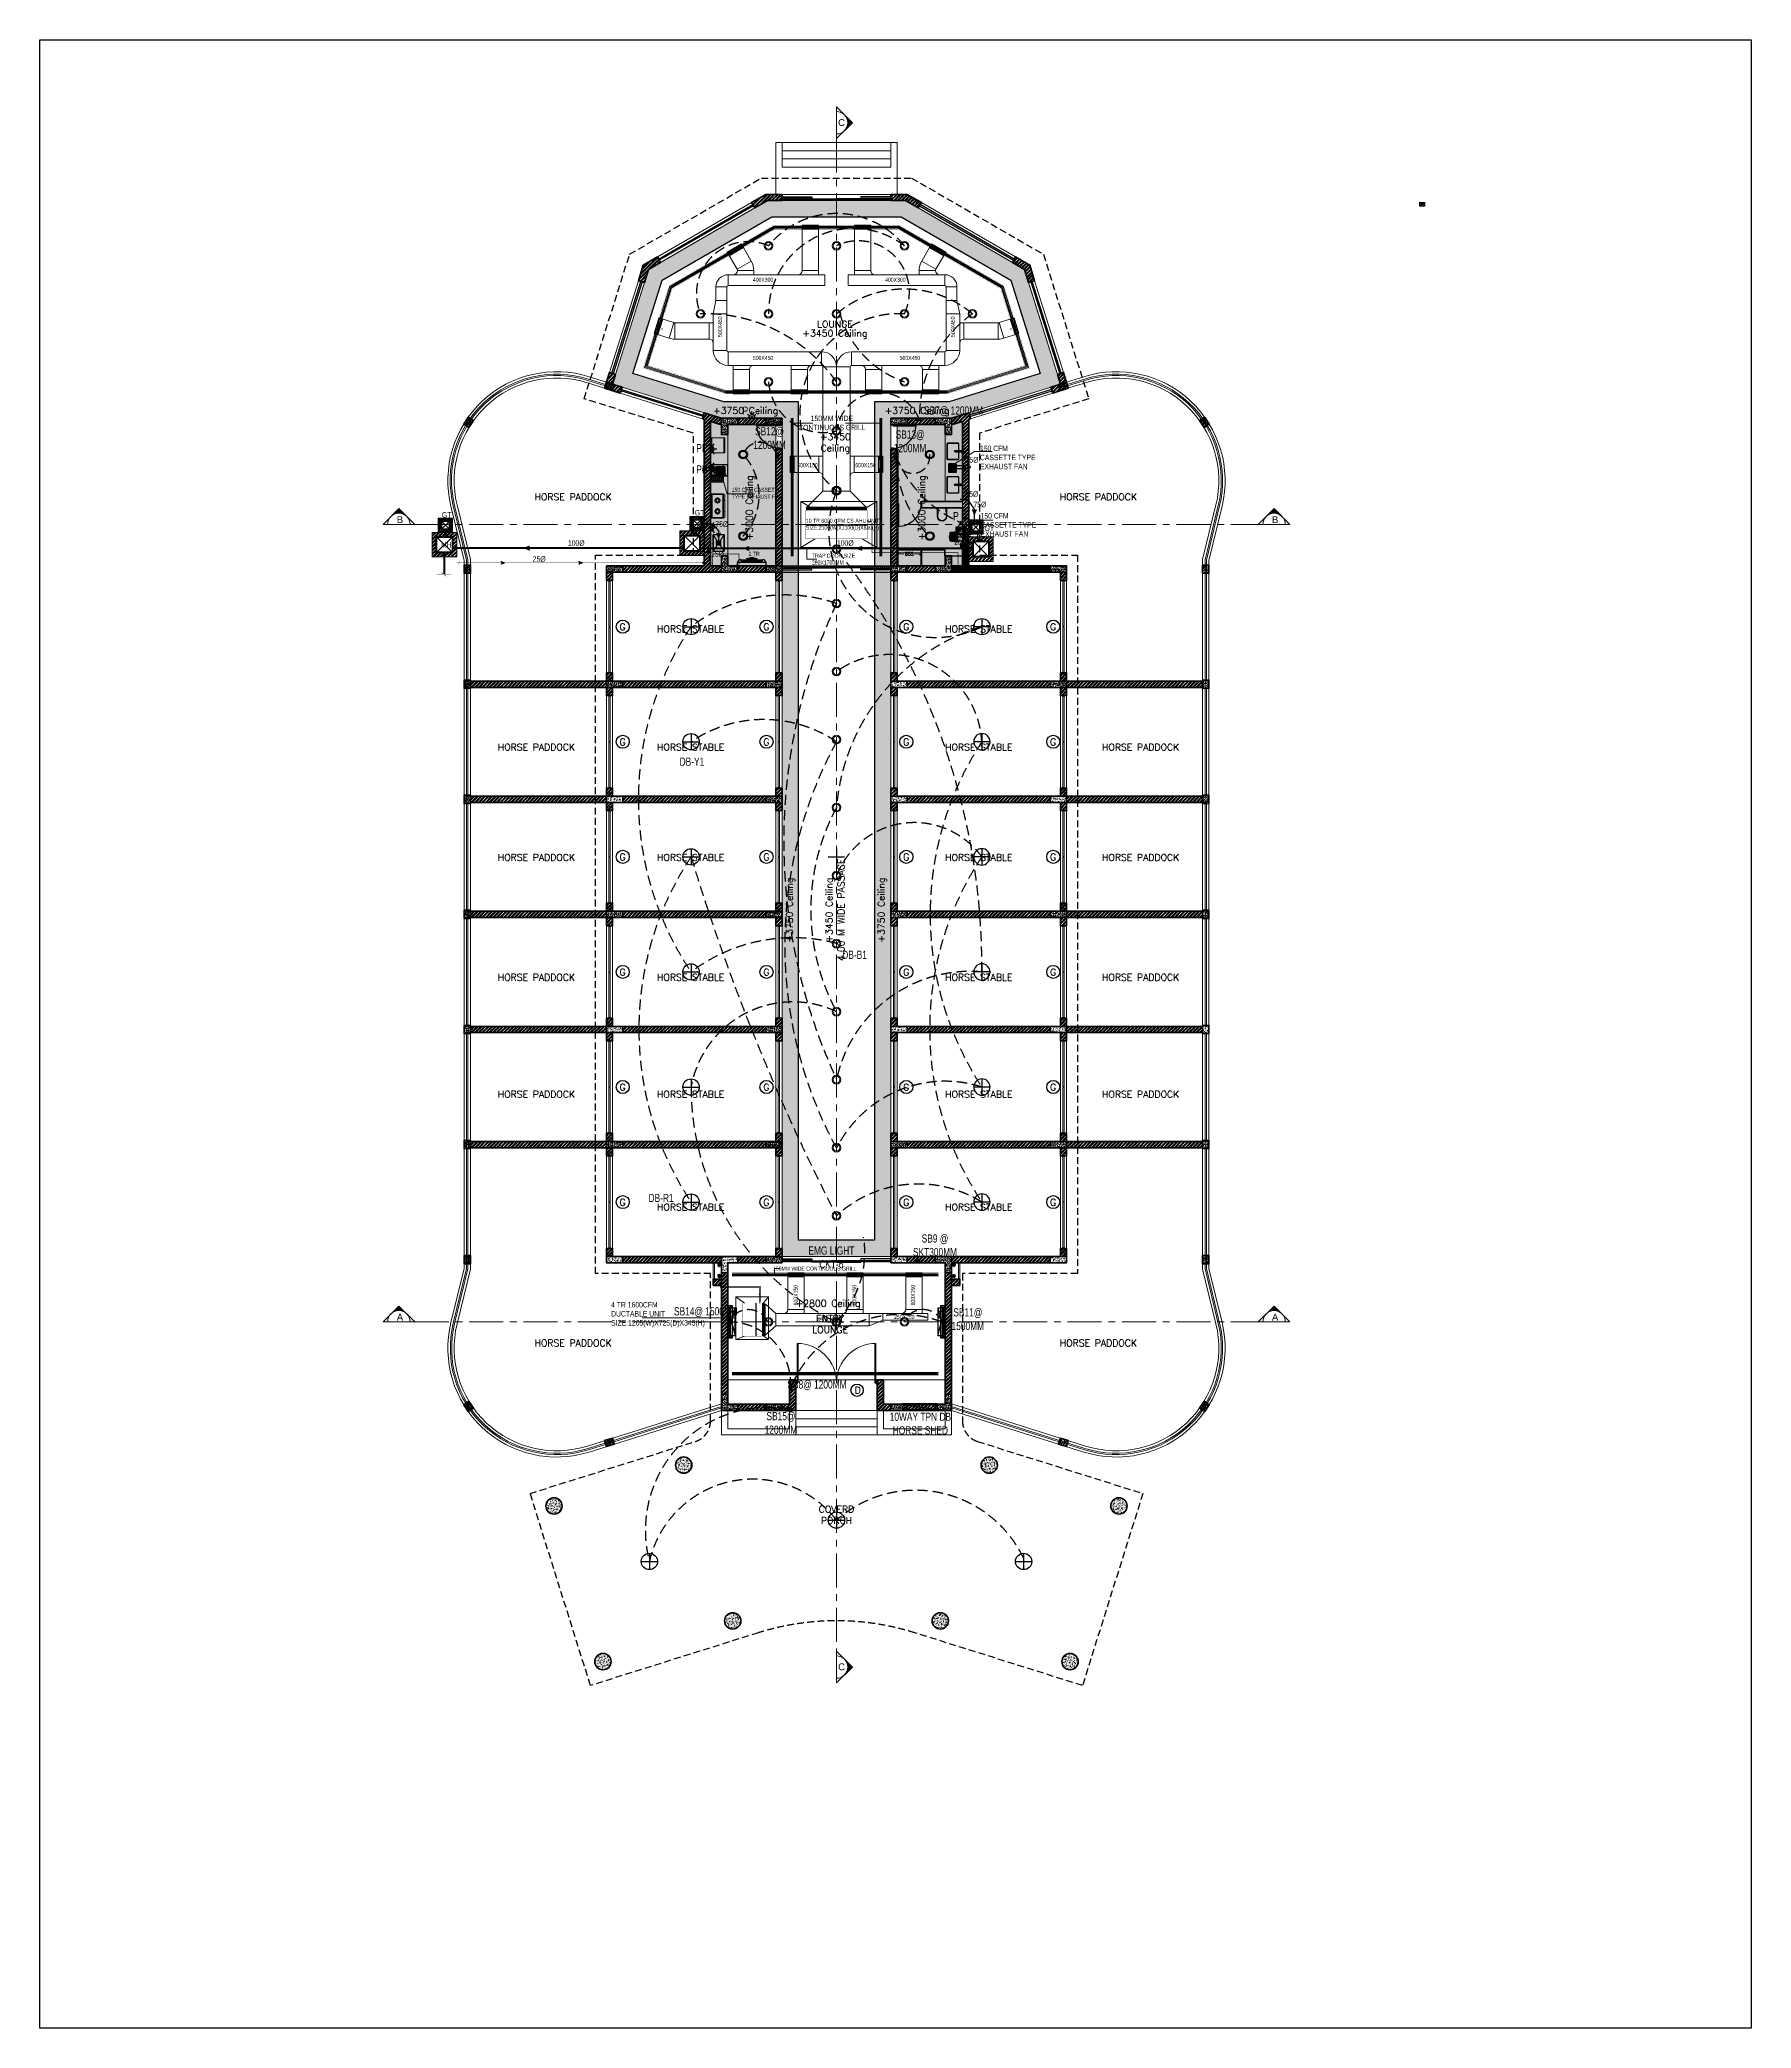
# Model space of a CAD drawing. Header units: millimetres. Extents: x -154478 to 73967, y -24076 to 107303.
# Drawn here: x -80630 to -17712, y -12237 to 60849 of the extents above; entities that cross this region are included whole.
import ezdxf

# ---------------------------------------------------------------- set-up
doc = ezdxf.new("R2010")
doc.units = ezdxf.units.MM
doc.header["$MEASUREMENT"] = 0
doc.header["$PDSIZE"] = -25
for name, pattern in [('( Hidden )', [0.375, 0.25, -0.125]), ('CENTERX2', [4, 2.5, -0.5, 0.5, -0.5]), ('DASHED', [0.75, 0.5, -0.25]), ('DASHED2', [0.375, 0.25, -0.125]), ('HIDDEN', [0.375, 0.25, -0.125])]:
    doc.linetypes.add(name, pattern=pattern)
for name, color, linetype, lineweight in [('A--DOOR', 8, 'Continuous', 25), ('A--FURNITURE', 8, 'Continuous', 9), ('A--WINDOW', 8, 'Continuous', 0), ('AB-HVAC-CASSETTE EXHAUST', 8, 'Continuous', 30), ('CA-ANNO-DIMS', 8, 'Continuous', 15), ('CA-ANNO-TEXT', 8, 'Continuous', 20), ('CA-COLUMN', 8, 'Continuous', 35), ('CA-DOOR', 8, 'Continuous', 9), ('CA-DOOR-IDEN', 8, 'Continuous', 25), ('CA-ELEC', 8, 'Continuous', 30), ('CA-ELEVATION', 8, 'Continuous', 15), ('CA-FLOR', 8, 'Continuous', 18), ('CA-GLAZ', 8, 'Continuous', 25), ('CA-HATCH', 8, 'Continuous', 5), ('CA-WALL-EXTR', 8, 'Continuous', 35), ('E_CONTROL', 92, 'HIDDEN', 30), ('HVAC-VENTILATION', 1, 'Continuous', 50), ('M-EQPM', 150, 'Continuous', 30), ('M_DETAIL', 7, 'Continuous', 9), ('M_REF PIPE', 30, 'Continuous', 9), ('M_SUPPLY DUCT', 5, 'Continuous', 9), ('P_GRAVITY WATER PIPE', 140, 'DASHED2', 30), ('P_SWP', 30, 'Continuous', 0), ('P_WWP', 84, 'Continuous', 0), ('Railing', 8, 'Continuous', 15), ('Wall Low HT', 7, 'Continuous', 15)]:
    doc.layers.add(name, color=color, linetype=linetype, lineweight=lineweight)
for name, color, linetype in [('AB-HVAC PVC EXHAUST PIPE', 8, 'Continuous'), ('E_LEGEND', 10, 'Continuous'), ('M_DRAIN PIPE', 231, 'Continuous'), ('M_DUCTABLE UNIT', 4, 'Continuous'), ('M_GRILL', 3, 'Continuous'), ('M_TEXT', 7, 'Continuous'), ('P_600X600 C.I. COVER', 8, 'Continuous'), ('P_CHAMBER', 92, 'Continuous'), ('P_GT', 7, 'Continuous'), ('P_RWD', 222, 'Continuous'), ('P_TRAP', 7, 'Continuous'), ('RCP', 5, 'Continuous'), ('Tital_BLock', 7, 'Continuous')]:
    doc.layers.add(name, color=color, linetype=linetype)
doc.layers.add('X--FIXTURES', color=7, linetype='Continuous', lineweight=0, true_color=0x7d7d7d)
doc.styles.add('A-TEXT', font='swisscl.ttf')
doc.styles.add('FIRE TEXT', font='swisscl.ttf')
doc.styles.add('ISO STANDARD', font='simplex.shx')
doc.dimstyles.new('ISO STANDARD', dxfattribs={"dimscale": 100, "dimtxt": 1.25, "dimasz": 1, "dimexe": 0.5, "dimexo": 0.75, "dimgap": 0.25, "dimtad": 0, "dimzin": 9, "dimdsep": 46, "dimtxsty": 'ISO STANDARD', "dimblk": 'OBLIQUE', "dimcen": 0.09, "dimdle": 0.25, "dimclrd": 256, "dimclre": 256, "dimclrt": 256, "dimadec": 0, "dimazin": 2, "dimtfac": 0.09, "dimtofl": 0, "dimtmove": 2, "dimatfit": 0, "dimfxl": 187.5, "dimtolj": 1, "dimtzin": 0, "dimlwd": 9, "dimlwe": 9, "dimarcsym": 2})
pattern_1 = [(45, (70026.59, 8921.04), (-66.29126, 66.29126), []), (45, (70070.78, 8921.04), (-66.29126, 66.29126), [])]
pattern_2 = [(45, (70166.59, 8921.04), (-66.29126, 66.29126), []), (45, (70210.78, 8921.04), (-66.29126, 66.29126), [])]
pattern_3 = [(45, (-183750.41, -5032.12), (-66.29126, 66.29126), []), (45, (-183706.22, -5032.12), (-66.29126, 66.29126), [])]
pattern_4 = [(45, (111977.9, -5032.12), (-66.29126, 66.29126), []), (45, (112022.1, -5032.12), (-66.29126, 66.29126), [])]
pattern_5 = [(45, (70026.59, 13151.04), (-66.29126, 66.29126), []), (45, (70070.78, 13151.04), (-66.29126, 66.29126), [])]
pattern_6 = [(45, (70026.59, 17381.04), (-66.29126, 66.29126), []), (45, (70070.78, 17381.04), (-66.29126, 66.29126), [])]
pattern_7 = [(45, (70026.59, 21611.04), (-66.29126, 66.29126), []), (45, (70070.78, 21611.04), (-66.29126, 66.29126), [])]
pattern_8 = [(45, (70026.59, 25841.04), (-66.29126, 66.29126), []), (45, (70070.78, 25841.04), (-66.29126, 66.29126), [])]
pattern_9 = [(45, (34213.11, -5032.12), (-66.29126, 66.29126), []), (45, (34257.31, -5032.12), (-66.29126, 66.29126), [])]
pattern_10 = [(45, (-141164.17, 0), (-66.29126, 66.29126), []), (45, (-141119.975, 0), (-66.29126, 66.29126), [])]
pattern_11 = [(45, (-68794.4, -26182.12), (-66.29126, 66.29126), []), (45, (-68750.2, -26182.12), (-66.29126, 66.29126), [])]
pattern_12 = [(45, (-68794.4, -21952.12), (-66.29126, 66.29126), []), (45, (-68750.2, -21952.12), (-66.29126, 66.29126), [])]
pattern_13 = [(45, (-68794.4, -17722.12), (-66.29126, 66.29126), []), (45, (-68750.2, -17722.12), (-66.29126, 66.29126), [])]
pattern_14 = [(45, (-68794.4, -13492.12), (-66.29126, 66.29126), []), (45, (-68750.2, -13492.12), (-66.29126, 66.29126), [])]
pattern_15 = [(45, (-68794.4, -9262.12), (-66.29126, 66.29126), []), (45, (-68750.2, -9262.12), (-66.29126, 66.29126), [])]
pattern_16 = [(45, (76256.59, -27318.96), (-66.29126, 66.29126), []), (45, (76300.78, -27318.96), (-66.29126, 66.29126), [])]
pattern_17 = [(45, (-68794.4, -5032.12), (-66.29126, 66.29126), []), (45, (-68750.2, -5032.12), (-66.29126, 66.29126), [])]
pattern_18 = [(45, (-101517.94, 1290.385), (-66.29126, 66.29126), []), (45, (-101473.74, 1290.385), (-66.29126, 66.29126), [])]
pattern_19 = [(45, (-95287.94, 1290.385), (-66.29126, 66.29126), []), (45, (-95243.74, 1290.385), (-66.29126, 66.29126), [])]
pattern_20 = [(45, (-99088.66, 0), (-66.29126, 66.29126), []), (45, (-99044.47, 0), (-66.29126, 66.29126), [])]
pattern_21 = [(45, (-101517.94, 5520.385), (-66.29126, 66.29126), []), (45, (-101473.74, 5520.385), (-66.29126, 66.29126), [])]
pattern_22 = [(45, (-95287.94, 5520.385), (-66.29126, 66.29126), []), (45, (-95243.74, 5520.385), (-66.29126, 66.29126), [])]
pattern_23 = [(45, (-99088.66, 4230), (-66.29126, 66.29126), []), (45, (-99044.47, 4230), (-66.29126, 66.29126), [])]
pattern_24 = [(45, (-101517.94, 9750.385), (-66.29126, 66.29126), []), (45, (-101473.74, 9750.385), (-66.29126, 66.29126), [])]
pattern_25 = [(45, (-95287.94, 9750.385), (-66.29126, 66.29126), []), (45, (-95243.74, 9750.385), (-66.29126, 66.29126), [])]
pattern_26 = [(45, (-99088.66, 8460), (-66.29126, 66.29126), []), (45, (-99044.47, 8460), (-66.29126, 66.29126), [])]
pattern_27 = [(45, (-101517.94, 13980.385), (-66.29126, 66.29126), []), (45, (-101473.74, 13980.385), (-66.29126, 66.29126), [])]
pattern_28 = [(45, (-95287.94, 13980.385), (-66.29126, 66.29126), []), (45, (-95243.74, 13980.385), (-66.29126, 66.29126), [])]
pattern_29 = [(45, (-99088.66, 12690), (-66.29126, 66.29126), []), (45, (-99044.47, 12690), (-66.29126, 66.29126), [])]
pattern_30 = [(45, (-101517.94, 18210.385), (-66.29126, 66.29126), []), (45, (-101473.74, 18210.385), (-66.29126, 66.29126), [])]
pattern_31 = [(45, (-95287.94, 18210.385), (-66.29126, 66.29126), []), (45, (-95243.74, 18210.385), (-66.29126, 66.29126), [])]
pattern_32 = [(45, (-99088.66, 16920), (-66.29126, 66.29126), []), (45, (-99044.47, 16920), (-66.29126, 66.29126), [])]
pattern_33 = [(45, (-101517.94, 22440.385), (-66.29126, 66.29126), []), (45, (-101473.74, 22440.385), (-66.29126, 66.29126), [])]
pattern_34 = [(45, (-95287.94, 22440.385), (-66.29126, 66.29126), []), (45, (-95243.74, 22440.385), (-66.29126, 66.29126), [])]
pattern_35 = [(45, (-99088.66, 21150), (-66.29126, 66.29126), []), (45, (-99044.47, 21150), (-66.29126, 66.29126), [])]

msp = doc.modelspace()

# ---------------------------------------------------------------- texts
at = {"color": 8, "char_height": 250, "attachment_point": 1, "style": 'ISO STANDARD'}
for s, insert, width in [('\\pxqc;HORSE PADDOCK', (-62600.016, 44172.3), 3157.2619), ('\\pxqc;HORSE PADDOCK', (-43290.075, 44172.3), 3157.2619), ('\\pxqc;HORSE STABLE', (-58094.337, 39316.123), 2788.21429), ('\\pxqc;HORSE STABLE', (-47503.141, 39316.123), 2788.21429), ('\\pxqc;HORSE PADDOCK', (-63950.361, 34973.581), 3157.2619), ('\\pxqc;HORSE STABLE', (-58094.337, 34973.581), 2788.21429), ('\\pxqc;HORSE STABLE', (-47503.141, 34973.581), 2788.21429), ('\\pxqc;HORSE PADDOCK', (-41737.178, 34973.581), 3157.2619), ('\\pxqc;HORSE PADDOCK', (-63950.361, 30920.542), 3157.2619), ('\\pxqc;HORSE STABLE', (-58094.337, 30920.542), 2788.21429), ('\\pxqc;HORSE STABLE', (-47503.141, 30920.542), 2788.21429), ('\\pxqc;HORSE PADDOCK', (-41737.178, 30920.542), 3157.2619), ('\\pxqc;HORSE PADDOCK', (-63950.361, 26513.667), 3157.2619), ('\\pxqc;HORSE STABLE', (-58094.337, 26513.667), 2788.21429), ('\\pxqc;HORSE STABLE', (-47503.141, 26513.667), 2788.21429), ('\\pxqc;HORSE PADDOCK', (-41737.178, 26513.667), 3157.2619), ('\\pxqc;HORSE PADDOCK', (-63950.361, 22216.28), 3157.2619), ('\\pxqc;HORSE STABLE', (-58094.337, 22216.28), 2788.21429), ('\\pxqc;HORSE STABLE', (-47503.141, 22216.28), 2788.21429), ('\\pxqc;HORSE PADDOCK', (-41737.178, 22216.28), 3157.2619), ('\\pxqc;HORSE STABLE', (-58094.337, 18066.74), 2788.21429), ('\\pxqc;HORSE STABLE', (-47503.141, 18066.74), 2788.21429), ('\\pxqc;HORSE PADDOCK', (-62600.016, 13075.669), 3157.2619), ('\\pxqc;HORSE PADDOCK', (-43290.075, 13075.669), 3157.2619)]:
    msp.add_mtext(s, dxfattribs=dict(at, insert=insert, width=width))
at = {"color": 8, "insert": (-51300.164, 25406.846), "char_height": 250, "width": 6931.7138, "attachment_point": 1, "rotation": 90, "style": 'ISO STANDARD'}
msp.add_mtext('\\pxqc;4.00 M WIDE PASSAGE', dxfattribs=at)
at = {"layer": 'CA-ANNO-TEXT', "char_height": 250, "attachment_point": 1, "style": 'ISO STANDARD'}
for s, insert, width in [('\\pxql;{\\fArial|b0|i0|c0|p34;C}', (-51281.13, 57932.434), 235.95839), ('\\pxqc;LOUNGE', (-52934.333, 50522.689), 3073.92857), ('+3450 Ceiling', (-52590.91, 50188.651), 2609.64286), ('+3750 Ceiling', (-55873.083, 47346.908), 2609.64286), ('+3750 Ceiling', (-49570.716, 47346.908), 2609.64286), ('\\pxqc;+3450\\PCeiling', (-51977.347, 46382.26), 1192.97619), ('\\pxql;{\\fArial|b0|i0|c0|p34;B}', (-67504.064, 43331.848), 235.95839), ('\\pxql;{\\fArial|b0|i0|c0|p34;B}', (-35331.971, 43331.848), 235.95839), ('\\pxql;{\\fArial|b0|i0|c0|p34;A}', (-67504.064, 14024.229), 235.95839), ('+2800 Ceiling', (-52841.488, 14529.315), 2609.64286), ('\\pxqc;ENTRY\\PLOUNGE', (-53111.043, 13976.094), 3073.92857), ('\\pxql;{\\fArial|b0|i0|c0|p34;A}', (-35331.971, 14024.229), 235.95839), ('\\pxqc;COVERD\\PPORCH', (-52840.445, 6965.427), 3000), ('\\pxql;{\\fArial|b0|i0|c0|p34;C}', (-51281.13, 1171.2), 235.95839)]:
    msp.add_mtext(s, dxfattribs=dict(at, insert=insert, width=width))
at = {"layer": 'CA-ANNO-TEXT', "char_height": 250, "width": 2609.64286, "attachment_point": 1, "rotation": 90, "style": 'ISO STANDARD'}
for s, insert in [('+3000 Ceiling', (-54668.72, 42451.379)), ('+3000 Ceiling', (-48331.609, 42451.379)), ('+3750 Ceiling', (-53195.948, 27666.637)), ('+3450 Ceiling', (-51737.797, 27666.637)), ('+3750 Ceiling', (-49822.067, 27666.637))]:
    msp.add_mtext(s, dxfattribs=dict(at, insert=insert))
at = {"layer": 'CA-DOOR-IDEN', "char_height": 250, "width": 181.07143, "attachment_point": 1, "style": 'ISO STANDARD'}
for insert in [(-59294.052, 39395.261), (-54006.789, 39395.261), (-48868.322, 39395.261), (-43466.256, 39395.261), (-59294.052, 35165.261), (-54006.789, 35165.261), (-48868.322, 35165.261), (-43466.256, 35165.261), (-59294.052, 30935.261), (-54006.789, 30935.261), (-48868.322, 30935.261), (-43466.256, 30935.261), (-59294.052, 26705.261), (-54006.789, 26705.261), (-48868.322, 26705.261), (-43466.256, 26705.261), (-59294.052, 22475.261), (-54006.789, 22475.261), (-48868.322, 22475.261), (-43466.256, 22475.261), (-59294.052, 18245.261), (-54006.789, 18245.261), (-48868.322, 18245.261), (-43466.256, 18245.261)]:
    msp.add_mtext('\\pxqc;G', dxfattribs=dict(at, insert=insert))
at = {"layer": 'CA-DOOR-IDEN', "insert": (-50640.96, 11336.759), "char_height": 250, "width": 169.16667, "attachment_point": 1, "rotation": 359.9999652, "style": 'ISO STANDARD'}
msp.add_mtext('\\pxqc;D', dxfattribs=at)
at = {"layer": 'E_LEGEND', "color": 0, "char_height": 300, "attachment_point": 3, "style": 'FIRE TEXT'}
for s, insert, width in [('\\pxqc;P', (-53201.445, 47365.679), 2973.83157), ('\\pxqc;SB7@ 1200MM', (-45551.71, 47372.978), 2973.83157), ('\\pxqc;SB12@ 1200MM', (-52822.513, 46608.188), 1956.04299), ('\\pxqc;SB13@ 1200MM', (-47674.959, 46490.585), 1920.53865), ('\\pxqc;PP', (-54803.354, 45990.654), 2973.83157), ('\\pxqc;PP', (-54803.354, 45207.479), 2973.83157), ('\\pxqc;P', (-45462.613, 43491.541), 2973.83157), ('\\pxqc;PP', (-54803.354, 43104.517), 2973.83157), ('\\pxqc;SB9 @ SKT300MM', (-46544.518, 16939.634), 2348.34962), ('\\pxqc;SB14@ 1500MM', (-55001.622, 14263.349), 2278.49571), ('\\pxqc;SB11@ 1500MM', (-45493.88, 14225.173), 2035.88182), ('\\pxqc;SB8@ 1200MM', (-50569.837, 11572.934), 2973.83157), ('\\pxqc;SB15@ 1200MM', (-52281.792, 10411.455), 2200.40247), ('\\pxqc;10WAY TPN DB HORSE SHED ', (-46596.222, 10387.953), 3320.65074)]:
    msp.add_mtext(s, dxfattribs=dict(at, insert=insert, width=width))
at = {"layer": 'E_LEGEND', "color": 3, "char_height": 300, "width": 3320.65074, "attachment_point": 3, "style": 'FIRE TEXT'}
for s, insert in [('\\pxqc;DB-Y1', (-54993.671, 34465.025)), ('\\pxqc;DB-B1', (-49016.296, 27367.285)), ('\\pxqc;DB-R1', (-56129.39, 18429.736))]:
    msp.add_mtext(s, dxfattribs=dict(at, insert=insert))
at = {"layer": 'E_LEGEND', "color": 6, "insert": (-49867.368, 16496.072), "char_height": 300, "width": 3320.65074, "attachment_point": 3, "style": 'FIRE TEXT'}
msp.add_mtext('\\pxqc;EMG LIGHT\\PCKT-6', dxfattribs=at)
at = {"layer": 'M_DETAIL', "style": 'A-TEXT'}
msp.add_text('2 TR ', height=150, rotation=360, dxfattribs=at).set_placement((-54571.117, 41879.811))
at = {"layer": 'M_DETAIL', "color": 0, "lineweight": 40, "attachment_point": 1, "style": 'A-TEXT'}
for insert, char_height in [((-46067.17, 45930.985), 200), ((-55192.467, 44381.089), 150), ((-46042.496, 43454.115), 200)]:
    msp.add_mtext_dynamic_manual_height_columns('{\\C256;150 CFM CASSETTE TYPE EXHAUST FAN}', width=1687.76445, gutter_width=0.625, heights=[0], dxfattribs=dict(at, insert=insert, char_height=char_height))
at = {"layer": 'M_TEXT', "style": 'A-TEXT'}
for s, insert, char_height, width, attachment_point in [('\\pxqc;400X300', (-52910.19, 51951.093), 150, 2257.88655, 9), ('\\pxqc;400X300', (-48048.399, 51951.093), 150, 2257.88655, 9), ('\\pxqc;500X450', (-52910.19, 49078.402), 150, 2257.88655, 9), ('\\pxqc;500X450', (-49770.701, 49078.402), 150, 2257.88655, 7), ('\\pxqc;150MM WIDE CONTINUOUS GRILL', (-52807.257, 46497.579), 200, 2594.72776, 7), ('\\pxqc;600X150', (-51428.667, 45135.373), 150, 1957.88655, 9), ('\\pxqc;600X150', (-51252.224, 45135.373), 150, 1957.88655, 7), ('\\pxql;TRAP DOOR SIZE 280X1700MM', (-52243.507, 41558.179), 150, 1957.88655, 7), ('\\pxqc;150MM WIDE CONTINUOUS GRILL', (-53533.701, 15605.773), 150, 2797.75034, 7), ('\\pxqc;250X250', (-49826.631, 13833.008), 150, 1957.88655, 7), ('\\pxqc;450X250', (-52650.549, 13722.278), 150, 1957.88655, 7)]:
    msp.add_mtext(s, dxfattribs=dict(at, insert=insert, char_height=char_height, width=width, attachment_point=attachment_point))
at = {"layer": 'M_TEXT', "char_height": 150, "width": 1957.88655, "rotation": 90, "style": 'A-TEXT'}
for s, insert, attachment_point in [('\\pxqc;500X450', (-55696.983, 51281.9), 3), ('\\pxqc;500X450', (-46983.908, 51281.9), 9), ('\\pxqc;600X150', (-52760.007, 13728.839), 7), ('\\pxqc;600X150', (-50607.518, 13728.839), 7), ('\\pxqc;600X150', (-48447.114, 13728.839), 7)]:
    msp.add_mtext(s, dxfattribs=dict(at, insert=insert, attachment_point=attachment_point))
at = {"layer": 'M_TEXT', "color": 3, "attachment_point": 7, "style": 'A-TEXT'}
for s, insert, char_height, width in [('{\\C256;10 TR 6000 CFM CS-AHU UNIT\\P\\pxql;SIZE:2100(W)X1100(D)X810(H)}', (-52461.695, 42798.813), 150, 3059.48769), ('{\\C256;4 TR 1600CFM DUCTABLE UNIT\\P\\pxql;SIZE:1205(W)X725(D)X345(H)}', (-59626.664, 13528.791), 200, 2453.60413)]:
    msp.add_mtext(s, dxfattribs=dict(at, insert=insert, char_height=char_height, width=width))
at = {"layer": 'P_CHAMBER', "color": 0, "linetype": 'Continuous', "style": 'FIRE TEXT'}
msp.add_text('MH', height=200, dxfattribs=at).set_placement((-65879.712, 42181.039))
at = {"layer": 'P_GRAVITY WATER PIPE', "lineweight": 30, "ltscale": 500, "style": 'FIRE TEXT'}
for s, p in [('15%%C', (-46593.516, 45307.523)), ('15%%C', (-46600.229, 44053.01)), ('20%%C', (-47009.961, 42281.874)), ('25%%C', (-62507.104, 41663.073)), ('15%%C', (-55953.266, 41854.023))]:
    msp.add_text(s, height=200, dxfattribs=at).set_placement(p)
at = {"layer": 'P_GT', "style": 'FIRE TEXT'}
for p in [(-65845.629, 43287.71), (-56549.916, 43366.535), (-45899.729, 42797.361)]:
    msp.add_text('GT', height=200, dxfattribs=at).set_placement(p)
at = {"layer": 'P_SWP', "linetype": 'HIDDEN', "lineweight": 0, "ltscale": 500, "style": 'FIRE TEXT'}
for p in [(-61215.004, 42253.048), (-51322.891, 42253.048)]:
    msp.add_text('100%%C', height=200, dxfattribs=at).set_placement(p)
at = {"layer": 'P_WWP', "linetype": 'HIDDEN', "lineweight": 0, "ltscale": 500, "style": 'FIRE TEXT'}
for p in [(-46305.011, 43668.648), (-55792.441, 42946.723)]:
    msp.add_text('75%%C', height=200, dxfattribs=at).set_placement(p)

# ---------------------------------------------------------------- blocks, each defined once
blk = doc.blocks.new('C1 - 600 Dia.')
at = {"layer": 'CA-HATCH'}
h = blk.add_hatch(dxfattribs=at)
h.set_pattern_fill('AR-CONC', color=256, scale=15, style=0)
edge = h.paths.add_edge_path()
edge.add_arc((0, 0), 300, 0, 360)
at = {"layer": 'CA-COLUMN'}
blk.add_circle((0, 0), 300, dxfattribs=at)
blk = doc.blocks.new('3000 mm Door')
at = {"layer": 'CA-DOOR'}
for points in [[(50, 1450), (50, 0), (86, 0), (86, 1450)], [(2950, 1450), (2950, 0), (2914, 0), (2914, 1450)]]:
    blk.add_lwpolyline(points, dxfattribs=at)
for points in [[(0, 38), (50, 38), (50, -38), (0, -38)], [(3000, 38), (2950, 38), (2950, -38), (3000, -38)]]:
    blk.add_lwpolyline(points, close=True, dxfattribs=at)
for centre, start, end in [((50, 0), 0, 90), ((2950, 0), 90, 180)]:
    blk.add_arc(centre, 1450, start, end, dxfattribs=at)
blk = doc.blocks.new('C1 - 600 X 230')
at = {"layer": 'CA-HATCH'}
h = blk.add_hatch(dxfattribs=at)
h.set_pattern_fill('AR-CONC', color=256, scale=15, style=0)
h.set_pattern_definition([(50, (-125448.86, -48673.49), (107.58903, -9.41282), [11.25, -123.75]), (355, (-125448.86, -48673.49), (-20.8127, 112.82882), [9, -99]), (100.451444, (-125439.9, -48674.27), (86.77633, 103.416), [9.56103, -105.17132]), (46.1842, (-125448.86, -48643.49), (160.0862, -24.82789), [16.875, -185.625]), (96.63564, (-125435.52, -48645.56), (140.1993, 146.11779), [14.34155, -157.75706]), (351.18416, (-125448.86, -48643.49), (140.1993, 146.1178), [13.5, -148.5]), (21, (-125433.86, -48650.99), (89.53606, -60.392834), [11.25, -123.75]), (326, (-125433.86, -48650.99), (36.4973, 108.77251), [9, -99]), (71.451445, (-125426.4, -48656.02), (126.03336, 48.37967), [9.56103, -105.17132]), (37.5, (-125448.863, -48673.488), (1.823978, 49.934078), [0, -97.8, 0, -100.5, 0, -99.375]), (7.5, (-125448.86, -48673.49), (39.46043, 59.161757), [0, -57.3, 0, -95.55, 0, -37.875]), (327.5, (-125482.312, -48673.488), (80.073365, -3.383231), [0, -37.5, 0, -117, 0, -155.25]), (317.5, (-125497.31, -48673.49), (87.477925, 15.015747), [0, -48.75, 0, -77.7, 0, -110.25])])
h.paths.add_polyline_path([(600, 0), (600, 230), (0, 230), (0, 0)])
at = {"layer": 'CA-COLUMN'}
blk.add_lwpolyline([(0, 230), (600, 230), (600, 0), (0, 0)], close=True, dxfattribs=at)
blk = doc.blocks.new('C2 - 230 X 230')
at = {"layer": 'CA-HATCH'}
h = blk.add_hatch(dxfattribs=at)
h.set_pattern_fill('AR-CONC', color=256, scale=15, style=0)
h.set_pattern_definition([(50, (-125194.11, -47825.3), (107.58903, -9.41282), [11.25, -123.75]), (355, (-125194.11, -47825.3), (-20.8127, 112.82882), [9, -99]), (100.451444, (-125185.15, -47826.08), (86.77633, 103.416), [9.56103, -105.17132]), (46.1842, (-125194.11, -47795.3), (160.0862, -24.82789), [16.875, -185.625]), (96.63564, (-125180.77, -47797.37), (140.1993, 146.11779), [14.34155, -157.75706]), (351.18416, (-125194.11, -47795.3), (140.1993, 146.1178), [13.5, -148.5]), (21, (-125179.11, -47802.8), (89.53606, -60.392834), [11.25, -123.75]), (326, (-125179.11, -47802.8), (36.4973, 108.77251), [9, -99]), (71.451445, (-125171.65, -47807.83), (126.03336, 48.37967), [9.56103, -105.17132]), (37.5, (-125194.113, -47825.3), (1.823978, 49.934078), [0, -97.8, 0, -100.5, 0, -99.375]), (7.5, (-125194.11, -47825.3), (39.46043, 59.161757), [0, -57.3, 0, -95.55, 0, -37.875]), (327.5, (-125227.562, -47825.3), (80.073365, -3.383231), [0, -37.5, 0, -117, 0, -155.25]), (317.5, (-125242.56, -47825.3), (87.477925, 15.015747), [0, -48.75, 0, -77.7, 0, -110.25])])
h.paths.add_polyline_path([(230, 265), (0, 265), (0, -35), (230, -35)])
at = {"layer": 'CA-COLUMN'}
blk.add_lwpolyline([(0, 265), (230, 265), (230, -35), (0, -35)], close=True, dxfattribs=at)
blk = doc.blocks.new('C3 - 230 X 600 L SHAPE')
at = {"layer": 'CA-HATCH'}
h = blk.add_hatch(dxfattribs=at)
h.set_pattern_fill('AR-CONC', color=256, scale=15, style=0)
h.set_pattern_definition([(50, (-126611.66, -47953.295), (107.58903, -9.41282), [11.25, -123.75]), (355, (-126611.66, -47953.3), (-20.8127, 112.82882), [9, -99]), (100.451444, (-126602.69, -47954.08), (86.77633, 103.416), [9.56103, -105.17132]), (46.1842, (-126611.66, -47923.3), (160.0862, -24.82789), [16.875, -185.625]), (96.63564, (-126598.32, -47925.36), (140.1993, 146.11779), [14.34155, -157.75706]), (351.18416, (-126611.66, -47923.3), (140.1993, 146.1178), [13.5, -148.5]), (21, (-126596.66, -47930.795), (89.53606, -60.392834), [11.25, -123.75]), (326, (-126596.66, -47930.8), (36.4973, 108.77251), [9, -99]), (71.451445, (-126589.2, -47935.83), (126.03336, 48.37967), [9.56103, -105.17132]), (37.5, (-126611.658, -47953.295), (1.823978, 49.934078), [0, -97.8, 0, -100.5, 0, -99.375]), (7.5, (-126611.66, -47953.295), (39.46043, 59.161757), [0, -57.3, 0, -95.55, 0, -37.875]), (327.5, (-126645.108, -47953.295), (80.073365, -3.383231), [0, -37.5, 0, -117, 0, -155.25]), (317.5, (-126660.11, -47953.295), (87.477925, 15.015747), [0, -48.75, 0, -77.7, 0, -110.25])])
h.paths.add_polyline_path([(1, 1), (1, 371), (-229, 371), (-229, -229), (371, -229), (371, 1)])
at = {"layer": 'CA-COLUMN'}
blk.add_lwpolyline([(1, 371), (1, 1), (371, 1), (371, -229), (-229, -229), (-229, 371)], close=True, dxfattribs=at)
blk = doc.blocks.new('Rain Water Pipe')
at = {"layer": 'P_RWD'}
h = blk.add_hatch(dxfattribs=at)
h.set_pattern_fill('ANSI38', color=256, scale=0.02, angle=467.44488, style=0)
h.set_pattern_definition([(332.444883, (-184895.362, 333143.3346), (2.89126049, 5.54103896), []), (62.444883, (-184895.362, 333143.3346), (0.24148202, 13.97333841), [15.625, -9.375])])
edge = h.paths.add_edge_path()
edge.add_arc((13745, 46924), 50, 0, 360)
for radius in [55, 50]:
    blk.add_circle((13745, 46924), radius, dxfattribs=at)
blk = doc.blocks.new('NT')
at = {"layer": 'X--FIXTURES'}
blk.add_lwpolyline([(-75, 75), (-75, -75), (75, -75), (75, 75), (-75, 75)], dxfattribs=at)
for radius in [60, 50]:
    blk.add_circle((0, 0), radius, dxfattribs=at)
blk = doc.blocks.new('Block - WC Top Plan 1')
at = {"layer": 'X--FIXTURES'}
blk.add_line((180, 313), (180, 311), dxfattribs=at)
blk.add_lwpolyline([(180, 310), (180, 0), (-180, 0), (-180, 310)], dxfattribs=at)
blk.add_lwpolyline([(-125, 0), (-160, 310, -1), (160, 310), (125, 0)], format="xyb", dxfattribs=at)
blk.add_arc((0, 310), 180, 0.99999, 180.00001, dxfattribs=at)
blk = doc.blocks.new('Block - Wc acc.')
at = {"layer": 'X--FIXTURES'}
for p, q in [((-41, 314), (-41, 337)), ((-41, 286), (-41, 263)), ((-31, 314), (-31, 337)), ((-31, 286), (-31, 263)), ((-16, 312), (0, 312)), ((-16, 288), (0, 288)), ((-14, 310), (0, 310)), ((-14, 290), (0, 290)), ((-12, 300), (0, 300)), ((0, 312), (0, 288))]:
    blk.add_line(p, q, dxfattribs=at)
for points in [[(-43, -238), (-65, -238), (-65, -363), (-43, -363)], [(-10, -290), (-36, -290)], [(-36, -310), (-10, -310)]]:
    blk.add_lwpolyline(points, dxfattribs=at)
for points in [[(-36, -313), (-51, -313), (-51, -288), (-36, -288)], [(-10, -330), (-10, -270), (0, -270), (0, -330)]]:
    blk.add_lwpolyline(points, close=True, dxfattribs=at)
blk.add_lwpolyline([(-47, -242), (-47, -359, 1), (-39, -359), (-39, -242, 1)], format="xyb", close=True, dxfattribs=at)
for radius in [23.8, 15.2]:
    blk.add_circle((-36, 300), radius, dxfattribs=at)
for centre, start, end in [((-36, 336), 9.65413, 170.34587), ((-36, 264), 189.65413, 350.34587)]:
    blk.add_arc(centre, 5.07, start, end, dxfattribs=at)
blk = doc.blocks.new('*U18')
at = {"layer": 'A--DOOR'}
for points in [[(25, 50), (50, 50), (50, 900), (25, 900)], [(0, 75), (25, 75), (25, -25), (0, -25)], [(900, 75), (875, 75), (875, -25), (900, -25)]]:
    blk.add_lwpolyline(points, close=True, dxfattribs=at)
blk.add_lwpolyline([(875, 50, 0.414214), (25, 900, 0.414214)], format="xyb", dxfattribs=at)
blk = doc.blocks.new('*U17')
at = {"layer": 'A--DOOR'}
for points in [[(25, 50), (50, 50), (50, 900), (25, 900)], [(0, 75), (25, 75), (25, -25), (0, -25)], [(900, 75), (875, 75), (875, -25), (900, -25)]]:
    blk.add_lwpolyline(points, close=True, dxfattribs=at)
blk.add_lwpolyline([(875, 50, 0.414214), (25, 900, 0.414214)], format="xyb", dxfattribs=at)
blk = doc.blocks.new('*U8')
at = {"layer": 'A--DOOR'}
blk.add_lwpolyline([(25, 50, -0.414214), (875, 900, -0.414214)], format="xyb", dxfattribs=at)
for points in [[(875, 50), (850, 50), (850, 900), (875, 900)], [(0, 75), (25, 75), (25, -25), (0, -25)], [(900, 75), (875, 75), (875, -25), (900, -25)]]:
    blk.add_lwpolyline(points, close=True, dxfattribs=at)
blk = doc.blocks.new('*U10')
at = {"layer": 'A--WINDOW'}
for points in [[(-575, 0), (-600, 0), (-600, 140), (-575, 140)], [(0, 140), (-600, 140), (-600, 0), (0, 0)], [(-25, 95), (-575, 95), (-575, 45), (-25, 45)], [(-575, 45), (-550, 45), (-550, 95), (-575, 95)], [(-550, 57.5), (-50, 57.5), (-50, 82.5), (-550, 82.5)], [(-525, 80), (-550, 80), (-550, 60), (-525, 60)], [(-50, 80), (-75, 80), (-75, 60), (-50, 60)], [(-25, 45), (-50, 45), (-50, 95), (-25, 95)], [(-25, 0), (0, 0), (0, 140), (-25, 140)]]:
    blk.add_lwpolyline(points, close=True, dxfattribs=at)
at = {"layer": 'A--WINDOW', "color": 253}
blk.add_lwpolyline([(-75, 67.5), (-75, 72.5), (-525, 72.5), (-525, 67.5)], close=True, dxfattribs=at)
blk = doc.blocks.new('A$C3B302350')
at = {"layer": 'A--FURNITURE', "lineweight": 0}
for points in [[(16, 756), (552, 756, -0.414214), (560, 748), (560, 285, -0.414214), (552, 277), (16, 277, -0.414214), (8, 285), (8, 748, -0.414214)], [(8, 285), (8, 307), (404, 307), (404, 277), (16, 277, -0.414214)], [(412, 307), (560, 307), (560, 285, -0.414214), (552, 277), (412, 277)]]:
    blk.add_lwpolyline(points, format="xyb", close=True, dxfattribs=at)
blk.add_lwpolyline([(71, 785), (129, 785), (129, 756), (71, 756)], close=True, dxfattribs=at)
blk = doc.blocks.new('1E1E1E')
at = {"layer": 'A--FURNITURE'}
for p, q in [((3549, -2473), (3549, -2059)), ((3549, -2059), (3709, -2060)), ((3549, -2473), (3549, -2059)), ((3549, -2059), (4149, -2060)), ((3559, -2463), (3559, -2069)), ((3559, -2069), (4139, -2070)), ((3559, -2463), (3559, -2070)), ((3559, -2070), (3709, -2070)), ((3635, -2113), (3635, -2178)), ((3635, -2113), (3709, -2113)), ((3709, -2178), (3635, -2178)), ((3709, -2060), (3709, -1825)), ((3709, -1825), (4149, -1825)), ((3709, -2060), (3709, -1825)), ((4149, -1825), (3709, -1825)), ((3709, -2060), (4149, -2060)), ((3709, -2070), (3709, -2463)), ((3709, -2070), (3709, -2463)), ((3709, -2113), (3709, -2178)), ((3719, -2060), (3719, -1825)), ((4139, -1835), (3719, -1835)), ((3719, -2050), (4139, -2050)), ((3719, -2070), (3719, -2463)), ((3779, -1911), (3766, -1903)), ((3779, -1979), (3766, -1971)), ((3779, -2046), (3766, -2038)), ((3775, -1899), (3783, -1906)), ((3775, -1967), (3783, -1974)), ((3775, -2034), (3783, -2041)), ((3784, -1910), (3784, -1911)), ((3784, -1978), (3784, -1979)), ((3784, -2045), (3784, -2046)), ((3846, -1911), (3833, -1903)), ((3846, -1979), (3833, -1971)), ((3846, -2046), (3833, -2038)), ((3842, -1899), (3850, -1906)), ((3842, -1967), (3850, -1974)), ((3842, -2034), (3850, -2041)), ((3851, -1910), (3850, -1911)), ((3851, -1978), (3850, -1979)), ((3851, -2045), (3850, -2046)), ((3875, -2173), (3875, -2157)), ((3915, -1911), (3902, -1903)), ((3915, -1979), (3902, -1971)), ((3915, -2046), (3902, -2038)), ((3911, -1899), (3919, -1906)), ((3911, -1967), (3919, -1974)), ((3911, -2034), (3919, -2041)), ((3920, -1910), (3920, -1911)), ((3920, -1978), (3920, -1979)), ((3920, -2045), (3920, -2046)), ((3935, -2097), (4077, -2097)), ((3982, -1911), (3969, -1903)), ((3982, -1979), (3969, -1971)), ((3982, -2046), (3969, -2038)), ((3978, -1899), (3986, -1906)), ((3978, -1967), (3986, -1974)), ((3978, -2034), (3986, -2041)), ((3987, -1910), (3986, -1911)), ((3987, -1978), (3986, -1979)), ((3987, -2045), (3986, -2046)), ((4051, -1911), (4038, -1903)), ((4051, -1979), (4038, -1971)), ((4051, -2046), (4038, -2038)), ((4046, -1899), (4055, -1906)), ((4046, -1967), (4055, -1974)), ((4046, -2034), (4055, -2041)), ((4055, -1910), (4055, -1911)), ((4055, -1978), (4055, -1979)), ((4055, -2045), (4055, -2046)), ((4118, -1911), (4105, -1903)), ((4118, -1979), (4105, -1971)), ((4118, -2046), (4105, -2038)), ((4113, -1899), (4122, -1906)), ((4113, -1967), (4122, -1974)), ((4113, -2034), (4122, -2041)), ((4122, -1910), (4122, -1911)), ((4122, -1978), (4122, -1979)), ((4122, -2045), (4122, -2046)), ((4137, -2157), (4137, -2173)), ((4139, -2050), (4139, -1835)), ((4139, -2070), (4139, -2463)), ((4149, -1825), (4149, -2473)), ((4149, -2060), (4149, -1825)), ((4149, -2060), (4149, -2473)), ((4149, -2473), (3549, -2473)), ((4149, -2473), (3549, -2473)), ((3709, -2463), (3559, -2463)), ((4139, -2463), (3559, -2463)), ((3650, -2234), (3676, -2234)), ((3676, -2254), (3650, -2254)), ((3650, -2305), (3676, -2305)), ((3676, -2325), (3650, -2325)), ((3650, -2377), (3676, -2377)), ((3676, -2397), (3650, -2397)), ((3678, -2236), (3703, -2236)), ((3702, -2251), (3678, -2251)), ((3678, -2308), (3703, -2308)), ((3702, -2323), (3678, -2323)), ((3678, -2379), (3703, -2379)), ((3702, -2394), (3678, -2394)), ((3704, -2234), (3709, -2234)), ((3709, -2254), (3704, -2254)), ((3704, -2305), (3709, -2305)), ((3709, -2325), (3704, -2325)), ((3704, -2377), (3709, -2377)), ((3709, -2397), (3704, -2397)), ((3709, -2234), (3709, -2254)), ((3709, -2305), (3709, -2325)), ((3709, -2377), (3709, -2397)), ((3875, -2317), (3875, -2333)), ((4077, -2233), (3935, -2233)), ((4077, -2257), (3935, -2257)), ((3935, -2393), (4077, -2393)), ((4137, -2333), (4137, -2317))]:
    blk.add_line(p, q, dxfattribs=at)
blk.add_lwpolyline([(4149, -1825), (3709, -1825), (3709, -2050), (3549, -2050), (3549, -2473), (4149, -2473)], close=True, dxfattribs=at)
for centre, radius in [((3755, -1873), 32.5), ((3755, -1941), 32.5), ((3755, -2008), 32.5), ((3755, -1873), 29.5), ((3755, -1941), 29.5), ((3755, -2008), 29.5), ((3822, -1873), 32.5), ((3822, -1941), 32.5), ((3822, -2008), 32.5), ((3822, -1873), 29.5), ((3822, -1941), 29.5), ((3822, -2008), 29.5), ((3891, -1873), 32.5), ((3891, -1941), 32.5), ((3891, -2008), 32.5), ((3891, -1873), 29.5), ((3891, -1941), 29.5), ((3891, -2008), 29.5), ((3958, -1873), 32.5), ((3958, -1941), 32.5), ((3958, -2008), 32.5), ((3958, -1873), 29.5), ((3958, -1941), 29.5), ((3958, -2008), 29.5), ((4006, -2165), 34.4), ((4027, -1873), 32.5), ((4027, -1941), 32.5), ((4027, -2008), 32.5), ((4027, -1873), 29.5), ((4027, -1941), 29.5), ((4027, -2008), 29.5), ((4093, -1873), 32.5), ((4093, -1941), 32.5), ((4093, -2008), 32.5), ((4093, -1873), 29.5), ((4093, -1941), 29.5), ((4093, -2008), 29.5), ((4006, -2325), 34.4)]:
    blk.add_circle(centre, radius, dxfattribs=at)
for centre, radius, start, end in [((3781, -1909), 3, 233.0925, 323.0925), ((3781, -1977), 3, 233.0925, 323.0925), ((3781, -2044), 3, 233.0925, 323.0925), ((3782, -1908), 3, 323.0925, 53.0925), ((3782, -1976), 3, 323.0925, 53.0925), ((3782, -2043), 3, 323.0925, 53.0925), ((3848, -1909), 3, 233.0925, 323.0925), ((3848, -1977), 3, 233.0925, 323.0925), ((3848, -2044), 3, 233.0925, 323.0925), ((3848, -1908), 3, 323.0925, 53.0925), ((3848, -1976), 3, 323.0925, 53.0925), ((3848, -2043), 3, 323.0925, 53.0925), ((3935, -2157), 60, 89.99444, 179.99444), ((3935, -2173), 60, 179.99444, 269.99444), ((3917, -1909), 3, 233.0925, 323.0925), ((3917, -1977), 3, 233.0925, 323.0925), ((3917, -2044), 3, 233.0925, 323.0925), ((3918, -1908), 3, 323.0925, 53.0925), ((3918, -1976), 3, 323.0925, 53.0925), ((3918, -2043), 3, 323.0925, 53.0925), ((3984, -1909), 3, 233.0925, 323.0925), ((3984, -1977), 3, 233.0925, 323.0925), ((3984, -2044), 3, 233.0925, 323.0925), ((3984, -1908), 3, 323.0925, 53.0925), ((3984, -1976), 3, 323.0925, 53.0925), ((3984, -2043), 3, 323.0925, 53.0925), ((4053, -1909), 3, 233.0925, 323.0925), ((4053, -1977), 3, 233.0925, 323.0925), ((4053, -2044), 3, 233.0925, 323.0925), ((4053, -1908), 3, 323.0925, 53.0925), ((4053, -1976), 3, 323.0925, 53.0925), ((4053, -2043), 3, 323.0925, 53.0925), ((4077, -2157), 60, 359.99444, 89.99444), ((4077, -2173), 60, 269.99444, 359.99444), ((4119, -1909), 3, 233.0925, 323.0925), ((4119, -1977), 3, 233.0925, 323.0925), ((4119, -2044), 3, 233.0925, 323.0925), ((4120, -1908), 3, 323.0925, 53.0925), ((4120, -1976), 3, 323.0925, 53.0925), ((4120, -2043), 3, 323.0925, 53.0925), ((3643, -2244), 12.7, 52.77605, 307.21283), ((3643, -2244), 6.67, 89.99444, 269.99444), ((3643, -2315), 6.67, 89.99444, 269.99444), ((3643, -2387), 6.67, 89.99444, 269.99444), ((3649, -2244), 9.67, 89.99444, 269.99444), ((3649, -2315), 9.67, 89.99444, 269.99444), ((3649, -2387), 9.67, 89.99444, 269.99444), ((3935, -2317), 60, 89.99444, 179.99444), ((3935, -2333), 60, 179.99444, 269.99444), ((3944, -2245), 34.4, 152.41814, 207.57073), ((3944, -2245), 34.4, 25.85798, 147.34765), ((3944, -2245), 34.4, 212.64123, 334.1309), ((3944, -2245), 34.4, 339.56929, 20.41959), ((4077, -2317), 60, 359.99444, 89.99444), ((4077, -2333), 60, 269.99444, 359.99444)]:
    blk.add_arc(centre, radius, start, end, dxfattribs=at)
for centre, major_axis, ratio, start_param, end_param in [((3676, -2244), (0, 10.1), 0.276291, -0.730573, 3.902613), ((3676, -2315), (0, 10.1), 0.276291, -0.730573, 3.902613), ((3676, -2387), (0, 10.1), 0.276291, -0.730573, 3.902613), ((3678, -2244), (-0.03, 7.41), 0.277766, -0.002337, 3.141593), ((3678, -2315), (-0.03, 7.41), 0.277766, -0.002337, 3.141593), ((3678, -2387), (-0.03, 7.41), 0.277766, -0.002337, 3.141593), ((3704, -2244), (0.4, 10.3), 0.199704, 0.200227, 3.341819), ((3704, -2315), (0.4, 10.3), 0.199704, 0.200227, 3.341819), ((3704, -2387), (0.4, 10.3), 0.199704, 0.200227, 3.341819)]:
    blk.add_ellipse(centre, major_axis=major_axis, ratio=ratio, start_param=start_param, end_param=end_param, dxfattribs=at)
blk = doc.blocks.new('GAS TOP')
at = {"layer": 'A--FURNITURE', "color": 18, "true_color": 0x000000}
for p, q in [((-91509, 47913), (-91509, 47467)), ((-91509, 47913), (-90613, 47913)), ((-91479, 47883), (-91479, 47497)), ((-91479, 47883), (-90643, 47883)), ((-91313, 47689), (-91373, 47689)), ((-91261, 47636), (-91263, 47576)), ((-91258, 47742), (-91256, 47802)), ((-91206, 47689), (-91146, 47688)), ((-90918, 47689), (-90978, 47689)), ((-90866, 47636), (-90868, 47576)), ((-90863, 47742), (-90861, 47802)), ((-90811, 47689), (-90751, 47688)), ((-90643, 47883), (-90643, 47497)), ((-90613, 47913), (-90613, 47467)), ((-91509, 47467), (-90613, 47467)), ((-91509, 47467), (-91488, 47422)), ((-91488, 47422), (-90634, 47422)), ((-91479, 47497), (-90643, 47497)), ((-90613, 47467), (-90634, 47422))]:
    blk.add_line(p, q, dxfattribs=at)
for centre, radius in [((-91260, 47689), 93.6), ((-91260, 47689), 53.3), ((-90864, 47689), 93.6), ((-90864, 47689), 53.3), ((-91272, 47445), 11.9), ((-90850, 47445), 11.9)]:
    blk.add_circle(centre, radius, dxfattribs=at)
blk = doc.blocks.new('_Oblique')
at = {"color": 0, "linetype": 'ByBlock', "lineweight": -2}
blk.add_line((-0.5, -0.5), (0.5, 0.5), dxfattribs=at)
blk = doc.blocks.new('*D21')
at = {"lineweight": 9, "transparency": 16777216}
for p, q in [((-49115, 41954), (-48849, 41954)), ((-49090, 42032), (-49090, 41904)), ((-48210, 41954), (-48477, 41954)), ((-48235, 42032), (-48235, 41904))]:
    blk.add_line(p, q, dxfattribs=at)
at = {"layer": 'Defpoints', "color": 0, "transparency": 16777216}
for p in [(-49090, 42107), (-48235, 42107), (-48235, 41954)]:
    blk.add_point(p, dxfattribs=at)
at = {"lineweight": 9, "transparency": 16777216, "xscale": 100, "yscale": 100, "zscale": 100, "rotation": 180}
blk.add_blockref('_Oblique', (-49090, 41954), dxfattribs=at)
at = {"lineweight": 9, "transparency": 16777216, "xscale": 100, "yscale": 100, "zscale": 100}
blk.add_blockref('_Oblique', (-48235, 41954), dxfattribs=at)
at = {"transparency": 16777216, "insert": (-48663, 41954), "char_height": 125, "attachment_point": 5, "style": 'ISO STANDARD'}
blk.add_mtext('\\A1;855', dxfattribs=at)
blk = doc.blocks.new('Horse Gate')
at = {"layer": 'CA-DOOR'}
for points in [[(39378, 19802), (39428, 19802), (39428, 18140), (39378, 18140)], [(39391, 19827), (39416, 19827), (39416, 19802), (39391, 19802)], [(39378, 16452), (39428, 16452), (39428, 18115), (39378, 18115)], [(39391, 16427), (39416, 16427), (39416, 16452), (39391, 16452)]]:
    blk.add_lwpolyline(points, close=True, dxfattribs=at)
blk = doc.blocks.new('Sliding Door')
at = {"layer": 'CA-GLAZ'}
for points in [[(45748, 55077), (46848, 55077), (46848, 55027), (45748, 55027)], [(46848, 55007), (47748, 55007), (47748, 54957), (46848, 54957)], [(48648, 55007), (47748, 55007), (47748, 54957), (48648, 54957)], [(49748, 55077), (48648, 55077), (48648, 55027), (49748, 55027)]]:
    blk.add_lwpolyline(points, close=True, dxfattribs=at)
at = {"layer": 'CA-GLAZ', "color": 7, "linetype": 'DASHED', "ltscale": 100}
blk.add_lwpolyline([(45748, 54992), (49748, 54992), (49748, 54972), (45748, 54972)], close=True, dxfattribs=at)
blk = doc.blocks.new('aerro')
at = {"layer": 'CA-ANNO-TEXT', "ltscale": 350}
blk.add_hatch(color=256, dxfattribs=at).paths.add_polyline_path([(192253, 36769), (192041, 36557), (192253, 36345, -0.414214)])
blk.add_line((192465, 36133), (192465, 36981), dxfattribs=at)
blk.add_lwpolyline([(192465, 36981), (192041, 36557), (192465, 36133)], dxfattribs=at)
blk.add_arc((192465, 36557), 300, 90, 270, dxfattribs=at)
blk = doc.blocks.new('4FL')
at = {"layer": 'CA-ELEC'}
for p, q in [((-22110, -53975), (-22110, -54140)), ((-22110, -54033), (-21020, -54033)), ((-22110, -54083), (-21020, -54083)), ((-21020, -53975), (-21020, -54140))]:
    blk.add_line(p, q, dxfattribs=at)
blk.add_lwpolyline([(-22165, -54140), (-22165, -53975), (-20965, -53975), (-20965, -54140)], close=True, dxfattribs=at)
blk = doc.blocks.new('Light')
at = {"layer": 'E_LEGEND'}
for p, q in [((-300, 0), (300, 0)), ((0, 300), (0, -300))]:
    blk.add_line(p, q, dxfattribs=at)
blk.add_circle((0, 0), 300, dxfattribs=at)
blk = doc.blocks.new('AC')
at = {"layer": 'CA-ELEC'}
for p, q in [((500, -140), (-500, 140)), ((-500, -140), (500, 140))]:
    blk.add_line(p, q, dxfattribs=at)
at = {"layer": 'CA-ELEC', "flags": 128}
blk.add_lwpolyline([(500, 140), (-500, 140), (-500, -140), (500, -140), (500, 140)], dxfattribs=at)
blk = doc.blocks.new('DB')
blk.add_line((375, -119), (-375, 0))
for points in [[(-393, 0), (393, 0), (393, 12), (-393, 12)], [(-375, 0), (375, 0), (375, -119), (-375, -119)]]:
    blk.add_lwpolyline(points, close=True)
for points in [[(375, -119), (-375, 0), (-375, -119), (375, -119)], [(-375, -119), (375, -119), (-375, 0)]]:
    blk.add_solid(points)
blk = doc.blocks.new('PP1')
h = blk.add_hatch(color=256)
edge = h.paths.add_edge_path()
edge.add_line((-1.3, 0), (1.3, 0))
edge.add_arc((0, 0), 1.32, 358.6127, 541.3873)
for p, q in [((-3.3, 2.2), (-6.1, 4.1)), ((-4, 0), (4, 0)), ((0, 3.9), (0, 7.5)), ((3.3, 2.2), (6.1, 4.1))]:
    blk.add_line(p, q)
for radius, start, end in [(3.95, 0, 180), (1.32, 358.6127, 181.3873)]:
    blk.add_arc((0, 0), radius, start, end)
blk = doc.blocks.new('PP')
for p, q in [((-5.5, 3.8), (-10.2, 7)), ((-6.6, 0), (6.6, 0)), ((-0.3, 6.8), (-0.3, 12.6)), ((5.5, 3.8), (10.2, 7))]:
    blk.add_line(p, q)
blk.add_circle((0.2, 2.1), 0.637)
for centre, radius, start, end in [((0, 0.2), 6.59, 358.3781, 181.6219), ((0, 0), 4.46, 0, 180)]:
    blk.add_arc(centre, radius, start, end)
blk = doc.blocks.new('P')
for p, q in [((-2.3, 2.2), (-4.1, 4)), ((-3.2, 0), (3.2, 0)), ((0, 3.2), (0, 6.6)), ((2.3, 2.2), (4.1, 4))]:
    blk.add_line(p, q)
blk.add_circle((0, 1.3), 0.377)
blk.add_arc((0, 0), 3.2, 0, 180)
blk = doc.blocks.new('SB')
at = {"color": 6}
for p, q in [((4, 0), (-4, -4)), ((-4, 0), (4, -4))]:
    blk.add_line(p, q, dxfattribs=at)
for points in [[(-4.5, 0), (4.5, 0), (4.5, 0.25), (-4.5, 0.25)], [(-4, -4), (4, -4), (4, 0), (-4, 0)]]:
    blk.add_lwpolyline(points, close=True)
blk = doc.blocks.new('A$C0F4D2584')
at = {"layer": 'P_TRAP', "linetype": 'Continuous'}
for p, q in [((-23, 3, 0), (-44, 8, 0)), ((-22, 9, 0), (-42, 15, 0)), ((-19, 14, 0), (-34, 29, 0)), ((-14, 19, 0), (-29, 34, 0)), ((-9, 22, 0), (-15, 42, 0)), ((-3, 23, 0), (-8, 44, 0)), ((3, 23, 0), (8, 44, 0)), ((9, 22, 0), (15, 42, 0)), ((14, 19, 0), (29, 34, 0)), ((19, 14, 0), (34, 29, 0)), ((22, 9, 0), (42, 15, 0)), ((23, 3, 0), (44, 8, 0)), ((-23, -3, 0), (-44, -8, 0)), ((-22, -9, 0), (-42, -15, 0)), ((-19, -14, 0), (-34, -29, 0)), ((-14, -19, 0), (-29, -34, 0)), ((-9, -22, 0), (-15, -42, 0)), ((-3, -23, 0), (-8, -44, 0)), ((3, -23, 0), (8, -44, 0)), ((9, -22, 0), (15, -42, 0)), ((14, -19, 0), (29, -34, 0)), ((19, -14, 0), (34, -29, 0)), ((22, -9, 0), (42, -15, 0)), ((23, -3, 0), (44, -8, 0))]:
    blk.add_line(p, q, dxfattribs=at)
at = {"layer": 'P_TRAP', "linetype": 'Continuous', "extrusion": (-1.52615e-09, -9.63607e-11, 1), "elevation": 0}
blk.add_lwpolyline([(75, 75), (75, -75), (-75, -75), (-75, 75)], close=True, dxfattribs=at)
at = {"layer": 'P_TRAP', "linetype": 'Continuous'}
for radius in [60.2, 13.4]:
    blk.add_circle((0, 0), radius, dxfattribs=at)
for centre, radius, start, end in [((-44, 0), 8.07, 88.30037, 271.69963), ((-38, 22), 8.07, 58.30037, 241.69963), ((-22, 38), 8.07, 28.30037, 211.69963), ((-24, 0), 3.18, 279.04009, 80.95991), ((-21, 12), 3.18, 249.04009, 50.95991), ((-12, 21), 3.18, 219.04009, 20.95991), ((0, 44), 8.07, 358.30037, 181.69963), ((0, 24), 3.18, 189.04009, 350.95991), ((12, 21), 3.18, 159.04009, 320.95991), ((22, 38), 8.07, 328.30037, 151.69963), ((21, 12), 3.18, 129.04009, 290.95991), ((24, 0), 3.18, 99.04009, 260.95991), ((38, 22), 8.07, 298.30037, 121.69963), ((44, 0), 8.07, 268.30037, 91.69963), ((-38, -22), 8.07, 118.30037, 301.69963), ((-22, -38), 8.07, 148.30037, 331.69963), ((-21, -12), 3.18, 309.04009, 110.95991), ((-12, -21), 3.18, 339.04009, 140.95991), ((0, -44), 8.07, 178.30037, 1.69963), ((0, -24), 3.18, 9.04009, 170.95991), ((12, -21), 3.18, 39.04009, 200.95991), ((22, -38), 8.07, 208.30037, 31.69963), ((21, -12), 3.18, 69.04009, 230.95991), ((38, -22), 8.07, 238.30037, 61.69963)]:
    blk.add_arc(centre, radius, start, end, dxfattribs=at)
blk = doc.blocks.new('WASTE WATER ARROW')
at = {"ltscale": 0.025}
blk.add_hatch(color=256, dxfattribs=at).paths.add_polyline_path([(481737.2, -256822.5), (481729.9, -256825.3), (481737.2, -256828), (481735.7, -256825.3)])
at = {"color": 7, "linetype": 'ByBlock', "lineweight": 5, "ltscale": 0.025}
blk.add_lwpolyline([(481737.2, -256822.5), (481729.9, -256825.3), (481737.2, -256828), (481735.7, -256825.3)], close=True, dxfattribs=at)
blk = doc.blocks.new('600 X600 CI COVER')
at = {"layer": 'P_600X600 C.I. COVER', "color": 252, "ltscale": 10}
for p, q in [((2782026, -2922417), (2782579, -2922970)), ((2782026, -2922970), (2782579, -2922417))]:
    blk.add_line(p, q, dxfattribs=at)
at = {"layer": 'P_600X600 C.I. COVER', "ltscale": 10}
blk.add_lwpolyline([(2782603, -2922394), (2782003, -2922394), (2782003, -2922994), (2782603, -2922994)], close=True, dxfattribs=at)
at = {"layer": 'P_600X600 C.I. COVER', "color": 252, "ltscale": 10}
blk.add_lwpolyline([(2782579, -2922417), (2782026, -2922417), (2782026, -2922970), (2782579, -2922970)], close=True, dxfattribs=at)
blk = doc.blocks.new('A$C233F710C')
at = {"layer": 'P_CHAMBER', "lineweight": 9}
h = blk.add_hatch(dxfattribs=at)
h.set_pattern_fill('ANSI32', color=8, scale=10, style=0)
h.set_pattern_definition([(45, (0, 0), (-67.352, 67.352), []), (45, (44.9, 0), (-67.352, 67.352), [])])
h.paths.add_polyline_path([(900, 0), (0, 0), (0, -900), (900, -900)])
h.paths.add_polyline_path([(750, -750), (150, -750), (150, -150), (750, -150)], flags=16)
h.paths.add_polyline_path([(740, -740), (160, -740), (160, -160), (740, -160)], flags=0)
h.paths.add_polyline_path([(726, -726), (174, -726), (174, -174), (726, -174)], flags=0)
h = blk.add_hatch(color=256, dxfattribs=at)
h.paths.add_polyline_path([(160, -160), (740, -160), (740, -740), (160, -740)], flags=16)
h.paths.add_polyline_path([(150, -150), (750, -150), (750, -750), (150, -750)])
for points in [[(0, 0), (900, 0), (900, -900), (0, -900)], [(150, -150), (750, -150), (750, -750), (150, -750)]]:
    blk.add_lwpolyline(points, close=True, dxfattribs=at)
at = {"layer": 'P_CHAMBER', "linetype": 'DASHED2', "lineweight": 9, "ltscale": 6}
blk.add_lwpolyline([(160, -160), (740, -160), (740, -740), (160, -740)], close=True, dxfattribs=at)
at = {"layer": 'P_CHAMBER', "lineweight": 9, "extrusion": (0, 0, -1), "zscale": -1}
blk.add_blockref('600 X600 CI COVER', (-2782753, 2922244), dxfattribs=at)
blk = doc.blocks.new('GT')
at = {"layer": 'P_GT', "lineweight": 5}
h = blk.add_hatch(dxfattribs=at)
h.set_pattern_fill('ANSI32', color=252, scale=160, angle=180, style=0)
h.set_pattern_definition([(45, (530, 530), (-42.4264, 42.4264), []), (45, (558.284, 530), (-42.4264, 42.4264), [])])
h.paths.add_polyline_path([(115, 115), (415, 115), (415, 415), (115, 415)], flags=16)
h.paths.add_polyline_path([(0, 0), (530, 0), (530, 530), (0, 530)])
at = {"layer": 'P_GT', "color": 7, "lineweight": 5, "ltscale": 22}
for p, q in [((400, 400), (130, 130)), ((400, 130), (130, 400))]:
    blk.add_line(p, q, dxfattribs=at)
for points in [[(0, 0), (530, 0), (530, 530), (0, 530)], [(115, 115), (415, 115), (415, 415), (115, 415)], [(130, 130), (400, 130), (400, 400), (130, 400)]]:
    blk.add_lwpolyline(points, close=True, dxfattribs=at)
blk = doc.blocks.new('A$Ce0408209')
at = {"layer": 'M_DUCTABLE UNIT'}
h = blk.add_hatch(dxfattribs=at)
h.set_pattern_fill('ANSI37', color=13, scale=183.697779, angle=180)
h.set_pattern_definition([(225, (362090.496, -1000452.905), (16.2367432, -16.2367432), []), (315, (362090.496, -1000452.905), (16.2367432, 16.2367432), [])])
h.paths.add_polyline_path([(322, 1074), (322, 993), (1498, 993), (1498, 1074)])
at = {"layer": 'M_DETAIL', "color": 0}
blk.add_lwpolyline([(1759, 1214), (1759, 0), (181, 0), (181, 1214)], close=True, dxfattribs=at)
for points in [[(344, 973), (181, 1214)], [(1475, 973), (1759, 1214)], [(181, 0), (301, 325)], [(1759, 0), (1518, 325)]]:
    blk.add_lwpolyline(points, dxfattribs=at)
at = {"layer": 'M_DETAIL', "const_width": 8.04}
blk.add_lwpolyline([(1518, 973), (1518, 241), (301, 241), (301, 973)], close=True, dxfattribs=at)
at = {"layer": 'M_DETAIL'}
blk.add_lwpolyline([(563, 1074), (852, 1074)], dxfattribs=at)
at = {"layer": 'M_DUCTABLE UNIT'}
for p, q in [((1518, 742), (301, 742)), ((322, 1074), (322, 993)), ((1498, 1074), (322, 1074)), ((1498, 993), (322, 993)), ((322, 993), (322, 973)), ((1498, 993), (1498, 1074)), ((1498, 973), (1498, 993))]:
    blk.add_line(p, q, dxfattribs=at)
at = {"layer": 'M_DUCTABLE UNIT', "const_width": 4.02}
blk.add_lwpolyline([(301, 973), (301, 241), (1518, 241), (1518, 973)], close=True, dxfattribs=at)
at = {"layer": 'M_DUCTABLE UNIT', "color": 0, "const_width": 20.4}
for points in [[(1518, 911), (1577, 911)], [(1518, 873), (1577, 873)]]:
    blk.add_lwpolyline(points, dxfattribs=at)
blk = doc.blocks.new('SPLIT AC 1.5 TO 2 TR')
at = {"layer": 'M-EQPM'}
for points in [[(-525, 0), (525, 0)], [(-525, 0), (-525, -130)], [(525, 0), (525, -130)], [(-525, -130), (525, -130)], [(-399, -208), (401, -208)], [(401, -230), (-399, -230)], [(-194, -265), (196, -265), (1, -327), (-194, -265)]]:
    blk.add_lwpolyline(points, dxfattribs=at)
blk.add_lwpolyline([(401, -230), (401, -208, 0.414214), (376, -183), (-374, -183, 0.414214), (-399, -208), (-399, -230)], format="xyb", dxfattribs=at)
for centre, radius, start, end in [((-402, -104), 125, 191.82599, 271.17035), ((397, -98), 132, 271.53464, 345.88497)]:
    blk.add_arc(centre, radius, start, end, dxfattribs=at)
blk = doc.blocks.new('A$Cf6b1ae6c')
at = {"layer": 'HVAC-VENTILATION', "color": 1}
for points in [[(126, -138), (-149, -138), (-149, 137), (126, 137), (126, -138)], [(91, -103), (-114, -103), (-114, 102), (91, 102), (91, -103)], [(91, -12), (-114, -12), (-114, 0), (91, 0), (91, 12), (-114, 12), (-114, 25), (91, 25), (91, 37), (-114, 37), (-114, 50), (91, 50), (91, 62), (-114, 62), (-114, 75), (91, 75), (91, 87), (-114, 87), (-114, 100), (91, 100)], [(91, -89), (107, -89), (107, 11), (91, 11)], [(91, -100), (-114, -100), (-114, -87), (91, -87), (91, -75), (-114, -75), (-114, -62), (91, -62), (91, -50), (-114, -50), (-114, -37), (91, -37), (91, -25), (-114, -25)]]:
    blk.add_lwpolyline(points, dxfattribs=at)
at = {"layer": 'HVAC-VENTILATION', "color": 3}
for centre, radius in [((-14, 0), 87.5), ((-12, 0), 0.539)]:
    blk.add_circle(centre, radius, dxfattribs=at)
blk = doc.blocks.new('A$Cb00ee4e1')
at = {"layer": 'CA-ANNO-DIMS', "color": 4}
for centre, radius in [((1500, 6569), 161), ((1500, 6569), 125), ((4000, 6569), 161), ((4000, 6569), 125), ((6500, 6569), 161), ((6500, 6569), 125), ((-1000, 4069), 161), ((-1000, 4069), 125), ((1500, 4069), 161), ((1500, 4069), 125), ((4000, 4069), 161), ((4000, 4069), 125), ((6500, 4069), 161), ((6500, 4069), 125), ((9000, 4069), 161), ((9000, 4069), 125), ((1500, 1569), 161), ((1500, 1569), 125), ((4000, 1569), 161), ((4000, 1569), 125), ((6500, 1569), 161), ((6500, 1569), 125), ((4000, -231), 161), ((4000, -231), 125), ((570, -1100), 161), ((570, -1100), 125), ((7430, -1100), 161), ((7430, -1100), 125), ((4000, -2431), 161), ((4000, -2431), 125), ((570, -4100), 161), ((570, -4100), 125), ((7430, -4100), 161), ((7430, -4100), 125), ((4000, -4580), 161), ((4000, -4580), 125), ((4000, -6580), 161), ((4000, -6580), 125), ((4000, -9080), 161), ((4000, -9080), 125), ((4000, -11580), 161), ((4000, -11580), 125), ((4000, -14080), 161), ((4000, -14080), 125), ((4000, -16580), 161), ((4000, -16580), 125), ((4000, -19080), 161), ((4000, -19080), 125), ((4000, -21580), 161), ((4000, -21580), 125), ((4000, -24080), 161), ((4000, -24080), 125), ((4000, -26580), 161), ((4000, -26580), 125), ((4000, -29080), 161), ((4000, -29080), 125), ((1500, -32982), 161), ((1500, -32982), 125), ((4000, -32982), 161), ((4000, -32982), 125), ((6500, -32982), 161), ((6500, -32982), 125)]:
    blk.add_circle(centre, radius, dxfattribs=at)

# ---------------------------------------------------------------- dimensions: what is measured, and where the dimension line sits
dim = msp.add_linear_dim(base=(-48235.445, 41953.668), p1=(-49090.445, 42107.426), p2=(-48235.445, 42107.426), dimstyle='ISO STANDARD')
dim.commit()
dim.dimension.update_dxf_attribs({"geometry": '*D21', "text_midpoint": (-48662.945, 41953.668)})

# ---------------------------------------------------------------- hatches: boundary and pattern name
at = {"layer": 'CA-HATCH', "transparency": 33554687}
h = msp.add_hatch(dxfattribs=at)
h.set_pattern_fill('ANSI32', color=256, scale=250)
h.set_pattern_definition(pattern_10)
h.paths.add_polyline_path([(-53340.445, 55167.426), (-53940.445, 55167.426), (-54459.925, 54867.192), (-54344.835, 54668.058), (-53878.761, 54937.426), (-53340.445, 54937.426)])
h = msp.add_hatch(dxfattribs=at)
h.set_pattern_fill('ANSI32', color=256, scale=250)
h.set_pattern_definition(pattern_10)
h.paths.add_polyline_path([(-49340.445, 55167.426), (-48740.445, 55167.426), (-48220.966, 54867.192), (-48336.056, 54668.058), (-48802.129, 54937.426), (-49340.445, 54937.426)])
h = msp.add_hatch(dxfattribs=at)
h.set_pattern_fill('ANSI32', color=256, scale=250)
h.set_pattern_definition(pattern_10)
h.paths.add_polyline_path([(-57808.034, 52666.494), (-57923.123, 52865.628), (-58442.603, 52565.393), (-58622.476, 51992.99), (-58403.055, 51924.038), (-58250.016, 52411.049)])
h = msp.add_hatch(dxfattribs=at)
h.set_pattern_fill('ANSI32', color=256, scale=250)
h.set_pattern_definition(pattern_10)
h.paths.add_polyline_path([(-44872.857, 52666.494), (-44757.767, 52865.628), (-44238.288, 52565.393), (-44058.415, 51992.99), (-44277.836, 51924.038), (-44430.875, 52411.049)])
h = msp.add_hatch(dxfattribs=at)
h.set_pattern_fill('ANSI32', color=256, scale=250)
h.set_pattern_definition(pattern_10)
h.paths.add_polyline_path([(-59221.667, 48084.792), (-59574.649, 48195.713), (-59463.728, 48548.695), (-59683.149, 48617.647), (-59863.022, 48045.243), (-59290.618, 47865.37)])
h = msp.add_hatch(dxfattribs=at)
h.set_pattern_fill('ANSI32', color=256, scale=250)
h.set_pattern_definition(pattern_10)
h.paths.add_polyline_path([(-43459.224, 48084.792), (-43106.242, 48195.713), (-43217.163, 48548.695), (-42997.742, 48617.647), (-42817.869, 48045.243), (-43390.272, 47865.37)])
h = msp.add_hatch(dxfattribs=at)
h.set_pattern_fill('ANSI32', color=256, scale=250)
h.set_pattern_definition(pattern_4)
h.paths.add_polyline_path([(-56200.445, 47135.398), (-56269.397, 46915.977), (-56200.445, 46894.31), (-56200.445, 41507.426), (-59200.445, 41507.426), (-59200.445, 41277.426), (-58370.445, 41277.426), (-55570.445, 41277.426), (-55570.445, 41507.426), (-55971.012, 41506.859), (-55970.445, 46822.034), (-55570.445, 46696.337), (-55570.445, 46937.426)])
h = msp.add_hatch(dxfattribs=at)
h.set_pattern_fill('ANSI32', color=256, scale=250)
h.set_pattern_definition(pattern_9)
h.paths.add_polyline_path([(-53940.445, 46937.426), (-54970.445, 46937.426), (-54970.445, 46707.426), (-53940.445, 46707.426)])
h = msp.add_hatch(dxfattribs=at)
h.set_pattern_fill('ANSI32', color=256, scale=250)
h.set_pattern_definition(pattern_9)
h.paths.add_polyline_path([(-47710.445, 46937.426), (-48740.445, 46937.426), (-48740.445, 46707.426), (-47710.445, 46707.426)])
h = msp.add_hatch(dxfattribs=at)
h.set_pattern_fill('ANSI32', color=256, scale=250)
h.set_pattern_definition(pattern_4)
h.paths.add_polyline_path([(-46480.445, 47135.398), (-46411.494, 46915.977), (-46480.445, 46894.31), (-46480.445, 41507.426), (-43480.445, 41507.426), (-43480.445, 41277.426), (-44310.445, 41277.426), (-47110.445, 41277.426), (-47110.445, 41507.426), (-46709.878, 41506.859), (-46710.445, 46822.034), (-47110.445, 46696.337), (-47110.445, 46937.426)])
h = msp.add_hatch(dxfattribs=at)
h.set_pattern_fill('ANSI32', color=256, scale=250)
h.set_pattern_definition(pattern_9)
h.paths.add_polyline_path([(-53340.445, 45807.426), (-53570.445, 45807.426), (-53570.445, 41507.426), (-53340.445, 41507.426)])
h = msp.add_hatch(dxfattribs=at)
h.set_pattern_fill('ANSI32', color=256, scale=250)
h.set_pattern_definition(pattern_9)
h.paths.add_polyline_path([(-49110.445, 45807.426), (-49340.445, 45807.426), (-49340.445, 41507.426), (-49110.445, 41507.426)])
h = msp.add_hatch(dxfattribs=at)
h.set_pattern_fill('ANSI32', color=256, scale=250)
h.set_pattern_definition(pattern_9)
h.paths.add_polyline_path([(-46480.445, 42277.426), (-46710.445, 42277.426), (-46710.445, 42247.426), (-46710.445, 41507.426), (-47110.445, 41507.426), (-47110.445, 41277.426), (-43480.445, 41277.426), (-43480.445, 41507.426), (-46480.445, 41507.426)])
h = msp.add_hatch(dxfattribs=at)
h.set_pattern_fill('ANSI32', color=256, scale=250)
h.set_pattern_definition(pattern_33)
h.paths.add_polyline_path([(-59570.445, 41277.426), (-59800.445, 41277.426), (-59800.445, 40977.426), (-59570.445, 40977.426)])
h = msp.add_hatch(dxfattribs=at)
h.set_pattern_fill('ANSI32', color=256, scale=250)
h.set_pattern_definition(pattern_9)
h.paths.add_polyline_path([(-53940.445, 41507.426), (-54970.445, 41507.426), (-54970.445, 41277.426), (-53940.445, 41277.426)])
h = msp.add_hatch(dxfattribs=at)
h.set_pattern_fill('ANSI32', color=256, scale=250)
h.set_pattern_definition(pattern_34)
h.paths.add_polyline_path([(-53340.445, 41277.426), (-53570.445, 41277.426), (-53570.445, 40977.426), (-53340.445, 40977.426)])
h = msp.add_hatch(dxfattribs=at)
h.set_pattern_fill('ANSI32', color=256, scale=250)
h.set_pattern_definition(pattern_34)
h.paths.add_polyline_path([(-49340.445, 41277.426), (-49110.445, 41277.426), (-49110.445, 40977.426), (-49340.445, 40977.426)])
h = msp.add_hatch(dxfattribs=at)
h.set_pattern_fill('ANSI32', color=256, scale=250)
h.set_pattern_definition(pattern_9)
h.paths.add_polyline_path([(-47710.445, 41507.426), (-48740.445, 41507.426), (-48740.445, 41277.426), (-47710.445, 41277.426)])
h = msp.add_hatch(dxfattribs=at)
h.set_pattern_fill('ANSI32', color=256, scale=250)
h.set_pattern_definition(pattern_33)
h.paths.add_polyline_path([(-43110.445, 41277.426), (-42880.445, 41277.426), (-42880.445, 40977.426), (-43110.445, 40977.426)])
h = msp.add_hatch(dxfattribs=at)
h.set_pattern_fill('ANSI32', color=256, scale=250)
h.set_pattern_definition(pattern_15)
h.paths.add_polyline_path([(-59800.445, 37277.426), (-64800.445, 37277.426), (-64800.445, 37047.426), (-59800.445, 37047.426)])
h = msp.add_hatch(dxfattribs=at)
h.set_pattern_fill('ANSI32', color=256, scale=250)
h.set_pattern_definition(pattern_33)
h.paths.add_polyline_path([(-59570.445, 37277.426), (-59800.445, 37277.426), (-59800.445, 37577.426), (-59570.445, 37577.426)])
h = msp.add_hatch(dxfattribs=at)
h.set_pattern_fill('ANSI32', color=256, scale=250)
h.set_pattern_definition(pattern_35)
h.paths.add_polyline_path([(-59570.445, 37277.426), (-59800.445, 37277.426), (-59800.445, 37577.426), (-59570.445, 37577.426)])
h = msp.add_hatch(dxfattribs=at)
h.set_pattern_fill('ANSI32', color=256, scale=250)
h.set_pattern_definition(pattern_8)
h.paths.add_polyline_path([(-59200.445, 37277.426), (-59200.445, 37047.426), (-53940.445, 37047.426), (-53940.445, 37277.426)])
h = msp.add_hatch(dxfattribs=at)
h.set_pattern_fill('ANSI32', color=256, scale=250)
h.set_pattern_definition(pattern_35)
h.paths.add_polyline_path([(-53340.445, 37277.426), (-53570.445, 37277.426), (-53570.445, 37577.426), (-53340.445, 37577.426)])
h = msp.add_hatch(dxfattribs=at)
h.set_pattern_fill('ANSI32', color=256, scale=250)
h.set_pattern_definition(pattern_35)
h.paths.add_polyline_path([(-49340.445, 37277.426), (-49110.445, 37277.426), (-49110.445, 37577.426), (-49340.445, 37577.426)])
h = msp.add_hatch(dxfattribs=at)
h.set_pattern_fill('ANSI32', color=256, scale=250)
h.set_pattern_definition(pattern_8)
h.paths.add_polyline_path([(-43480.445, 37047.426), (-43480.445, 37277.426), (-48740.445, 37277.426), (-48740.445, 37047.426)])
h = msp.add_hatch(dxfattribs=at)
h.set_pattern_fill('ANSI32', color=256, scale=250)
h.set_pattern_definition(pattern_33)
h.paths.add_polyline_path([(-43110.445, 37277.426), (-42880.445, 37277.426), (-42880.445, 37577.426), (-43110.445, 37577.426)])
h = msp.add_hatch(dxfattribs=at)
h.set_pattern_fill('ANSI32', color=256, scale=250)
h.set_pattern_definition(pattern_35)
h.paths.add_polyline_path([(-43110.445, 37277.426), (-42880.445, 37277.426), (-42880.445, 37577.426), (-43110.445, 37577.426)])
h = msp.add_hatch(dxfattribs=at)
h.set_pattern_fill('ANSI32', color=256, scale=250)
h.set_pattern_definition(pattern_15)
h.paths.add_polyline_path([(-42880.445, 37277.426), (-37880.445, 37277.426), (-37880.445, 37047.426), (-42880.445, 37047.426)])
h = msp.add_hatch(dxfattribs=at)
h.set_pattern_fill('ANSI32', color=256, scale=250)
h.set_pattern_definition(pattern_30)
h.paths.add_polyline_path([(-59570.445, 37047.426), (-59800.445, 37047.426), (-59800.445, 36747.426), (-59570.445, 36747.426)])
h = msp.add_hatch(dxfattribs=at)
h.set_pattern_fill('ANSI32', color=256, scale=250)
h.set_pattern_definition(pattern_31)
h.paths.add_polyline_path([(-53340.445, 37047.426), (-53570.445, 37047.426), (-53570.445, 36747.426), (-53340.445, 36747.426)])
h = msp.add_hatch(dxfattribs=at)
h.set_pattern_fill('ANSI32', color=256, scale=250)
h.set_pattern_definition(pattern_31)
h.paths.add_polyline_path([(-49340.445, 37047.426), (-49110.445, 37047.426), (-49110.445, 36747.426), (-49340.445, 36747.426)])
h = msp.add_hatch(dxfattribs=at)
h.set_pattern_fill('ANSI32', color=256, scale=250)
h.set_pattern_definition(pattern_30)
h.paths.add_polyline_path([(-43110.445, 37047.426), (-42880.445, 37047.426), (-42880.445, 36747.426), (-43110.445, 36747.426)])
h = msp.add_hatch(dxfattribs=at)
h.set_pattern_fill('ANSI32', color=256, scale=250)
h.set_pattern_definition(pattern_14)
h.paths.add_polyline_path([(-59800.445, 33047.426), (-64800.445, 33047.426), (-64800.445, 32817.426), (-59800.445, 32817.426)])
h = msp.add_hatch(dxfattribs=at)
h.set_pattern_fill('ANSI32', color=256, scale=250)
h.set_pattern_definition(pattern_30)
h.paths.add_polyline_path([(-59570.445, 33047.426), (-59800.445, 33047.426), (-59800.445, 33347.426), (-59570.445, 33347.426)])
h = msp.add_hatch(dxfattribs=at)
h.set_pattern_fill('ANSI32', color=256, scale=250)
h.set_pattern_definition(pattern_32)
h.paths.add_polyline_path([(-59570.445, 33047.426), (-59800.445, 33047.426), (-59800.445, 33347.426), (-59570.445, 33347.426)])
h = msp.add_hatch(dxfattribs=at)
h.set_pattern_fill('ANSI32', color=256, scale=250)
h.set_pattern_definition(pattern_7)
h.paths.add_polyline_path([(-59200.445, 33047.426), (-59200.445, 32817.426), (-53940.445, 32817.426), (-53940.445, 33047.426)])
h = msp.add_hatch(dxfattribs=at)
h.set_pattern_fill('ANSI32', color=256, scale=250)
h.set_pattern_definition(pattern_32)
h.paths.add_polyline_path([(-53340.445, 33047.426), (-53570.445, 33047.426), (-53570.445, 33347.426), (-53340.445, 33347.426)])
h = msp.add_hatch(dxfattribs=at)
h.set_pattern_fill('ANSI32', color=256, scale=250)
h.set_pattern_definition(pattern_32)
h.paths.add_polyline_path([(-49340.445, 33047.426), (-49110.445, 33047.426), (-49110.445, 33347.426), (-49340.445, 33347.426)])
h = msp.add_hatch(dxfattribs=at)
h.set_pattern_fill('ANSI32', color=256, scale=250)
h.set_pattern_definition(pattern_7)
h.paths.add_polyline_path([(-43480.445, 32817.426), (-43480.445, 33047.426), (-48740.445, 33047.426), (-48740.445, 32817.426)])
h = msp.add_hatch(dxfattribs=at)
h.set_pattern_fill('ANSI32', color=256, scale=250)
h.set_pattern_definition(pattern_30)
h.paths.add_polyline_path([(-43110.445, 33047.426), (-42880.445, 33047.426), (-42880.445, 33347.426), (-43110.445, 33347.426)])
h = msp.add_hatch(dxfattribs=at)
h.set_pattern_fill('ANSI32', color=256, scale=250)
h.set_pattern_definition(pattern_32)
h.paths.add_polyline_path([(-43110.445, 33047.426), (-42880.445, 33047.426), (-42880.445, 33347.426), (-43110.445, 33347.426)])
h = msp.add_hatch(dxfattribs=at)
h.set_pattern_fill('ANSI32', color=256, scale=250)
h.set_pattern_definition(pattern_14)
h.paths.add_polyline_path([(-42880.445, 33047.426), (-37880.445, 33047.426), (-37880.445, 32817.426), (-42880.445, 32817.426)])
h = msp.add_hatch(dxfattribs=at)
h.set_pattern_fill('ANSI32', color=256, scale=250)
h.set_pattern_definition(pattern_27)
h.paths.add_polyline_path([(-59570.445, 32817.426), (-59800.445, 32817.426), (-59800.445, 32517.426), (-59570.445, 32517.426)])
h = msp.add_hatch(dxfattribs=at)
h.set_pattern_fill('ANSI32', color=256, scale=250)
h.set_pattern_definition(pattern_28)
h.paths.add_polyline_path([(-53340.445, 32817.426), (-53570.445, 32817.426), (-53570.445, 32517.426), (-53340.445, 32517.426)])
h = msp.add_hatch(dxfattribs=at)
h.set_pattern_fill('ANSI32', color=256, scale=250)
h.set_pattern_definition(pattern_28)
h.paths.add_polyline_path([(-49340.445, 32817.426), (-49110.445, 32817.426), (-49110.445, 32517.426), (-49340.445, 32517.426)])
h = msp.add_hatch(dxfattribs=at)
h.set_pattern_fill('ANSI32', color=256, scale=250)
h.set_pattern_definition(pattern_27)
h.paths.add_polyline_path([(-43110.445, 32817.426), (-42880.445, 32817.426), (-42880.445, 32517.426), (-43110.445, 32517.426)])
h = msp.add_hatch(dxfattribs=at)
h.set_pattern_fill('ANSI32', color=256, scale=250)
h.set_pattern_definition(pattern_13)
h.paths.add_polyline_path([(-59800.445, 28817.426), (-64800.445, 28817.426), (-64800.445, 28587.426), (-59800.445, 28587.426)])
h = msp.add_hatch(dxfattribs=at)
h.set_pattern_fill('ANSI32', color=256, scale=250)
h.set_pattern_definition(pattern_27)
h.paths.add_polyline_path([(-59570.445, 28817.426), (-59800.445, 28817.426), (-59800.445, 29117.426), (-59570.445, 29117.426)])
h = msp.add_hatch(dxfattribs=at)
h.set_pattern_fill('ANSI32', color=256, scale=250)
h.set_pattern_definition(pattern_29)
h.paths.add_polyline_path([(-59570.445, 28817.426), (-59800.445, 28817.426), (-59800.445, 29117.426), (-59570.445, 29117.426)])
h = msp.add_hatch(dxfattribs=at)
h.set_pattern_fill('ANSI32', color=256, scale=250)
h.set_pattern_definition(pattern_24)
h.paths.add_polyline_path([(-59570.445, 28587.426), (-59800.445, 28587.426), (-59800.445, 28287.426), (-59570.445, 28287.426)])
h = msp.add_hatch(dxfattribs=at)
h.set_pattern_fill('ANSI32', color=256, scale=250)
h.set_pattern_definition(pattern_6)
h.paths.add_polyline_path([(-59200.445, 28817.426), (-59200.445, 28587.426), (-53940.445, 28587.426), (-53940.445, 28817.426)])
h = msp.add_hatch(dxfattribs=at)
h.set_pattern_fill('ANSI32', color=256, scale=250)
h.set_pattern_definition(pattern_29)
h.paths.add_polyline_path([(-53340.445, 28817.426), (-53570.445, 28817.426), (-53570.445, 29117.426), (-53340.445, 29117.426)])
h = msp.add_hatch(dxfattribs=at)
h.set_pattern_fill('ANSI32', color=256, scale=250)
h.set_pattern_definition(pattern_25)
h.paths.add_polyline_path([(-53340.445, 28587.426), (-53570.445, 28587.426), (-53570.445, 28287.426), (-53340.445, 28287.426)])
h = msp.add_hatch(dxfattribs=at)
h.set_pattern_fill('ANSI32', color=256, scale=250)
h.set_pattern_definition(pattern_29)
h.paths.add_polyline_path([(-49340.445, 28817.426), (-49110.445, 28817.426), (-49110.445, 29117.426), (-49340.445, 29117.426)])
h = msp.add_hatch(dxfattribs=at)
h.set_pattern_fill('ANSI32', color=256, scale=250)
h.set_pattern_definition(pattern_25)
h.paths.add_polyline_path([(-49340.445, 28587.426), (-49110.445, 28587.426), (-49110.445, 28287.426), (-49340.445, 28287.426)])
h = msp.add_hatch(dxfattribs=at)
h.set_pattern_fill('ANSI32', color=256, scale=250)
h.set_pattern_definition(pattern_6)
h.paths.add_polyline_path([(-43480.445, 28587.426), (-43480.445, 28817.426), (-48740.445, 28817.426), (-48740.445, 28587.426)])
h = msp.add_hatch(dxfattribs=at)
h.set_pattern_fill('ANSI32', color=256, scale=250)
h.set_pattern_definition(pattern_27)
h.paths.add_polyline_path([(-43110.445, 28817.426), (-42880.445, 28817.426), (-42880.445, 29117.426), (-43110.445, 29117.426)])
h = msp.add_hatch(dxfattribs=at)
h.set_pattern_fill('ANSI32', color=256, scale=250)
h.set_pattern_definition(pattern_29)
h.paths.add_polyline_path([(-43110.445, 28817.426), (-42880.445, 28817.426), (-42880.445, 29117.426), (-43110.445, 29117.426)])
h = msp.add_hatch(dxfattribs=at)
h.set_pattern_fill('ANSI32', color=256, scale=250)
h.set_pattern_definition(pattern_24)
h.paths.add_polyline_path([(-43110.445, 28587.426), (-42880.445, 28587.426), (-42880.445, 28287.426), (-43110.445, 28287.426)])
h = msp.add_hatch(dxfattribs=at)
h.set_pattern_fill('ANSI32', color=256, scale=250)
h.set_pattern_definition(pattern_13)
h.paths.add_polyline_path([(-42880.445, 28817.426), (-37880.445, 28817.426), (-37880.445, 28587.426), (-42880.445, 28587.426)])
h = msp.add_hatch(dxfattribs=at)
h.set_pattern_fill('ANSI32', color=256, scale=250)
h.set_pattern_definition(pattern_24)
h.paths.add_polyline_path([(-59570.445, 24587.426), (-59800.445, 24587.426), (-59800.445, 24887.426), (-59570.445, 24887.426)])
h = msp.add_hatch(dxfattribs=at)
h.set_pattern_fill('ANSI32', color=256, scale=250)
h.set_pattern_definition(pattern_26)
h.paths.add_polyline_path([(-59570.445, 24587.426), (-59800.445, 24587.426), (-59800.445, 24887.426), (-59570.445, 24887.426)])
h = msp.add_hatch(dxfattribs=at)
h.set_pattern_fill('ANSI32', color=256, scale=250)
h.set_pattern_definition(pattern_26)
h.paths.add_polyline_path([(-53340.445, 24587.426), (-53570.445, 24587.426), (-53570.445, 24887.426), (-53340.445, 24887.426)])
h = msp.add_hatch(dxfattribs=at)
h.set_pattern_fill('ANSI32', color=256, scale=250)
h.set_pattern_definition(pattern_26)
h.paths.add_polyline_path([(-49340.445, 24587.426), (-49110.445, 24587.426), (-49110.445, 24887.426), (-49340.445, 24887.426)])
h = msp.add_hatch(dxfattribs=at)
h.set_pattern_fill('ANSI32', color=256, scale=250)
h.set_pattern_definition(pattern_24)
h.paths.add_polyline_path([(-43110.445, 24587.426), (-42880.445, 24587.426), (-42880.445, 24887.426), (-43110.445, 24887.426)])
h = msp.add_hatch(dxfattribs=at)
h.set_pattern_fill('ANSI32', color=256, scale=250)
h.set_pattern_definition(pattern_26)
h.paths.add_polyline_path([(-43110.445, 24587.426), (-42880.445, 24587.426), (-42880.445, 24887.426), (-43110.445, 24887.426)])
h = msp.add_hatch(dxfattribs=at)
h.set_pattern_fill('ANSI32', color=256, scale=250)
h.set_pattern_definition(pattern_12)
h.paths.add_polyline_path([(-59800.445, 24587.426), (-64800.445, 24587.426), (-64800.445, 24357.426), (-59800.445, 24357.426)])
h = msp.add_hatch(dxfattribs=at)
h.set_pattern_fill('ANSI32', color=256, scale=250)
h.set_pattern_definition(pattern_21)
h.paths.add_polyline_path([(-59570.445, 24357.426), (-59800.445, 24357.426), (-59800.445, 24057.426), (-59570.445, 24057.426)])
h = msp.add_hatch(dxfattribs=at)
h.set_pattern_fill('ANSI32', color=256, scale=250)
h.set_pattern_definition(pattern_5)
h.paths.add_polyline_path([(-59200.445, 24587.426), (-59200.445, 24357.426), (-53940.445, 24357.426), (-53940.445, 24587.426)])
h = msp.add_hatch(dxfattribs=at)
h.set_pattern_fill('ANSI32', color=256, scale=250)
h.set_pattern_definition(pattern_22)
h.paths.add_polyline_path([(-53340.445, 24357.426), (-53570.445, 24357.426), (-53570.445, 24057.426), (-53340.445, 24057.426)])
h = msp.add_hatch(dxfattribs=at)
h.set_pattern_fill('ANSI32', color=256, scale=250)
h.set_pattern_definition(pattern_22)
h.paths.add_polyline_path([(-49340.445, 24357.426), (-49110.445, 24357.426), (-49110.445, 24057.426), (-49340.445, 24057.426)])
h = msp.add_hatch(dxfattribs=at)
h.set_pattern_fill('ANSI32', color=256, scale=250)
h.set_pattern_definition(pattern_5)
h.paths.add_polyline_path([(-43480.445, 24357.426), (-43480.445, 24587.426), (-48740.445, 24587.426), (-48740.445, 24357.426)])
h = msp.add_hatch(dxfattribs=at)
h.set_pattern_fill('ANSI32', color=256, scale=250)
h.set_pattern_definition(pattern_21)
h.paths.add_polyline_path([(-43110.445, 24357.426), (-42880.445, 24357.426), (-42880.445, 24057.426), (-43110.445, 24057.426)])
h = msp.add_hatch(dxfattribs=at)
h.set_pattern_fill('ANSI32', color=256, scale=250)
h.set_pattern_definition(pattern_12)
h.paths.add_polyline_path([(-42880.445, 24587.426), (-37880.445, 24587.426), (-37880.445, 24357.426), (-42880.445, 24357.426)])
h = msp.add_hatch(dxfattribs=at)
h.set_pattern_fill('ANSI32', color=256, scale=250)
h.set_pattern_definition(pattern_21)
h.paths.add_polyline_path([(-59570.445, 20357.426), (-59800.445, 20357.426), (-59800.445, 20657.426), (-59570.445, 20657.426)])
h = msp.add_hatch(dxfattribs=at)
h.set_pattern_fill('ANSI32', color=256, scale=250)
h.set_pattern_definition(pattern_23)
h.paths.add_polyline_path([(-59570.445, 20357.426), (-59800.445, 20357.426), (-59800.445, 20657.426), (-59570.445, 20657.426)])
h = msp.add_hatch(dxfattribs=at)
h.set_pattern_fill('ANSI32', color=256, scale=250)
h.set_pattern_definition(pattern_23)
h.paths.add_polyline_path([(-53340.445, 20357.426), (-53570.445, 20357.426), (-53570.445, 20657.426), (-53340.445, 20657.426)])
h = msp.add_hatch(dxfattribs=at)
h.set_pattern_fill('ANSI32', color=256, scale=250)
h.set_pattern_definition(pattern_23)
h.paths.add_polyline_path([(-49340.445, 20357.426), (-49110.445, 20357.426), (-49110.445, 20657.426), (-49340.445, 20657.426)])
h = msp.add_hatch(dxfattribs=at)
h.set_pattern_fill('ANSI32', color=256, scale=250)
h.set_pattern_definition(pattern_21)
h.paths.add_polyline_path([(-43110.445, 20357.426), (-42880.445, 20357.426), (-42880.445, 20657.426), (-43110.445, 20657.426)])
h = msp.add_hatch(dxfattribs=at)
h.set_pattern_fill('ANSI32', color=256, scale=250)
h.set_pattern_definition(pattern_23)
h.paths.add_polyline_path([(-43110.445, 20357.426), (-42880.445, 20357.426), (-42880.445, 20657.426), (-43110.445, 20657.426)])
h = msp.add_hatch(dxfattribs=at)
h.set_pattern_fill('ANSI32', color=256, scale=250)
h.set_pattern_definition(pattern_11)
h.paths.add_polyline_path([(-59800.445, 20357.426), (-64800.445, 20357.426), (-64800.445, 20127.426), (-59800.445, 20127.426)])
h = msp.add_hatch(dxfattribs=at)
h.set_pattern_fill('ANSI32', color=256, scale=250)
h.set_pattern_definition(pattern_18)
h.paths.add_polyline_path([(-59570.445, 20127.426), (-59800.445, 20127.426), (-59800.445, 19827.426), (-59570.445, 19827.426)])
h = msp.add_hatch(dxfattribs=at)
h.set_pattern_fill('ANSI32', color=256, scale=250)
h.set_pattern_definition(pattern_1)
h.paths.add_polyline_path([(-59200.445, 20357.426), (-59200.445, 20127.426), (-53940.445, 20127.426), (-53940.445, 20357.426)])
h = msp.add_hatch(dxfattribs=at)
h.set_pattern_fill('ANSI32', color=256, scale=250)
h.set_pattern_definition(pattern_19)
h.paths.add_polyline_path([(-53340.445, 20127.426), (-53570.445, 20127.426), (-53570.445, 19827.426), (-53340.445, 19827.426)])
h = msp.add_hatch(dxfattribs=at)
h.set_pattern_fill('ANSI32', color=256, scale=250)
h.set_pattern_definition(pattern_19)
h.paths.add_polyline_path([(-49340.445, 20127.426), (-49110.445, 20127.426), (-49110.445, 19827.426), (-49340.445, 19827.426)])
h = msp.add_hatch(dxfattribs=at)
h.set_pattern_fill('ANSI32', color=256, scale=250)
h.set_pattern_definition(pattern_1)
h.paths.add_polyline_path([(-43480.445, 20127.426), (-43480.445, 20357.426), (-48740.445, 20357.426), (-48740.445, 20127.426)])
h = msp.add_hatch(dxfattribs=at)
h.set_pattern_fill('ANSI32', color=256, scale=250)
h.set_pattern_definition(pattern_18)
h.paths.add_polyline_path([(-43110.445, 20127.426), (-42880.445, 20127.426), (-42880.445, 19827.426), (-43110.445, 19827.426)])
h = msp.add_hatch(dxfattribs=at)
h.set_pattern_fill('ANSI32', color=256, scale=250)
h.set_pattern_definition(pattern_11)
h.paths.add_polyline_path([(-42880.445, 20357.426), (-37880.445, 20357.426), (-37880.445, 20127.426), (-42880.445, 20127.426)])
h = msp.add_hatch(dxfattribs=at)
h.set_pattern_fill('ANSI32', color=256, scale=250)
h.set_pattern_definition(pattern_18)
h.paths.add_polyline_path([(-59570.445, 16127.426), (-59800.445, 16127.426), (-59800.445, 16427.426), (-59570.445, 16427.426)])
h = msp.add_hatch(dxfattribs=at)
h.set_pattern_fill('ANSI32', color=256, scale=250)
h.set_pattern_definition(pattern_20)
h.paths.add_polyline_path([(-59570.445, 16127.426), (-59800.445, 16127.426), (-59800.445, 16427.426), (-59570.445, 16427.426)])
h = msp.add_hatch(dxfattribs=at)
h.set_pattern_fill('ANSI32', color=256, scale=250)
h.set_pattern_definition(pattern_2)
h.paths.add_polyline_path([(-55570.445, 15897.426), (-55570.445, 16127.426), (-59200.445, 16127.426), (-59200.445, 15897.426)])
h = msp.add_hatch(dxfattribs=at)
h.set_pattern_fill('ANSI32', color=256, scale=250)
h.set_pattern_definition(pattern_1)
h.paths.add_polyline_path([(-53940.445, 16127.426), (-54970.445, 16127.426), (-54970.445, 15897.426), (-53940.445, 15897.426)])
h = msp.add_hatch(dxfattribs=at)
h.set_pattern_fill('ANSI32', color=256, scale=250)
h.set_pattern_definition(pattern_20)
h.paths.add_polyline_path([(-53340.445, 16127.426), (-53570.445, 16127.426), (-53570.445, 16427.426), (-53340.445, 16427.426)])
h = msp.add_hatch(dxfattribs=at)
h.set_pattern_fill('ANSI32', color=256, scale=250)
h.set_pattern_definition(pattern_20)
h.paths.add_polyline_path([(-49340.445, 16127.426), (-49110.445, 16127.426), (-49110.445, 16427.426), (-49340.445, 16427.426)])
h = msp.add_hatch(dxfattribs=at)
h.set_pattern_fill('ANSI32', color=256, scale=250)
h.set_pattern_definition(pattern_1)
h.paths.add_polyline_path([(-48740.445, 16127.426), (-47710.445, 16127.426), (-47710.445, 15897.426), (-48740.445, 15897.426)])
h = msp.add_hatch(dxfattribs=at)
h.set_pattern_fill('ANSI32', color=256, scale=250)
h.set_pattern_definition(pattern_2)
h.paths.add_polyline_path([(-47110.445, 15897.426), (-47110.445, 16127.426), (-43480.445, 16127.426), (-43480.445, 15897.426)])
h = msp.add_hatch(dxfattribs=at)
h.set_pattern_fill('ANSI32', color=256, scale=250)
h.set_pattern_definition(pattern_18)
h.paths.add_polyline_path([(-43110.445, 16127.426), (-42880.445, 16127.426), (-42880.445, 16427.426), (-43110.445, 16427.426)])
h = msp.add_hatch(dxfattribs=at)
h.set_pattern_fill('ANSI32', color=256, scale=250)
h.set_pattern_definition(pattern_20)
h.paths.add_polyline_path([(-43110.445, 16127.426), (-42880.445, 16127.426), (-42880.445, 16427.426), (-43110.445, 16427.426)])
h = msp.add_hatch(dxfattribs=at)
h.set_pattern_fill('ANSI32', color=256, scale=250)
h.set_pattern_definition(pattern_1)
h.paths.add_polyline_path([(-55340.445, 15527.426), (-55570.445, 15527.426), (-55570.445, 11067.426), (-55340.445, 11067.426)])
h = msp.add_hatch(dxfattribs=at)
h.set_pattern_fill('ANSI32', color=256, scale=250)
h.set_pattern_definition(pattern_1)
h.paths.add_polyline_path([(-47340.445, 15527.426), (-47110.445, 15527.426), (-47110.445, 11067.426), (-47340.445, 11067.426)])
h = msp.add_hatch(dxfattribs=at)
h.set_pattern_fill('ANSI32', color=256, scale=250)
h.set_pattern_definition(pattern_17)
h.paths.add_polyline_path([(-55870.445, 15067.426), (-55570.445, 15067.426), (-55570.445, 15297.426), (-55870.445, 15297.426)])
h = msp.add_hatch(dxfattribs=at)
h.set_pattern_fill('ANSI32', color=256, scale=250)
h.set_pattern_definition(pattern_17)
h.paths.add_polyline_path([(-46810.445, 15067.426), (-47110.445, 15067.426), (-47110.445, 15297.426), (-46810.445, 15297.426)])
h = msp.add_hatch(dxfattribs=at)
h.set_pattern_fill('ANSI32', color=256, scale=250)
h.set_pattern_definition(pattern_3)
h.paths.add_polyline_path([(-52840.445, 11597.426), (-53070.445, 11597.426), (-53070.445, 10697.426), (-53340.445, 10697.426), (-53340.445, 10467.426), (-52840.445, 10467.426)])
h = msp.add_hatch(dxfattribs=at)
h.set_pattern_fill('ANSI32', color=256, scale=250)
h.set_pattern_definition(pattern_3)
h.paths.add_polyline_path([(-49610.445, 11597.426), (-49840.445, 11597.426), (-49840.445, 10467.426), (-49340.445, 10467.426), (-49340.445, 10697.426), (-49610.445, 10697.426)])
h = msp.add_hatch(dxfattribs=at)
h.set_pattern_fill('ANSI32', color=256, scale=250)
h.set_pattern_definition([(45, (70026.59, -27318.96), (-66.29126, 66.29126), []), (45, (70070.78, -27318.96), (-66.29126, 66.29126), [])])
h.paths.add_polyline_path([(-53940.445, 10467.426), (-54970.445, 10467.426), (-54970.445, 10697.426), (-53940.445, 10697.426)])
h = msp.add_hatch(dxfattribs=at)
h.set_pattern_fill('ANSI32', color=256, scale=250)
h.set_pattern_definition(pattern_16)
h.paths.add_polyline_path([(-47710.445, 10467.426), (-48740.445, 10467.426), (-48740.445, 10697.426), (-47710.445, 10697.426)])
h = msp.add_hatch(dxfattribs=at)
h.set_pattern_fill('ANSI32', color=256, scale=250)
h.set_pattern_definition(pattern_16)
h.paths.add_polyline_path([(-47710.445, 10467.426), (-48740.445, 10467.426), (-48740.445, 10697.426), (-47710.445, 10697.426)])
at = {"layer": 'M_DUCTABLE UNIT'}
h = msp.add_hatch(dxfattribs=at)
h.set_pattern_fill('ANSI37', color=13, scale=183.697779, angle=180)
h.set_pattern_definition([(225, (309504.514, -957667.986), (16.2367432, -16.2367432), []), (315, (309504.514, -957667.986), (16.2367432, 16.2367432), [])])
h.paths.add_polyline_path([(-52445.035, 43658.516), (-52445.035, 43577.516), (-50235.856, 43577.516), (-50235.856, 43658.516)])
at = {"layer": 'P_GRAVITY WATER PIPE', "linetype": 'ByBlock', "lineweight": 0}
h = msp.add_hatch(dxfattribs=at)
h.set_pattern_fill('ANSI38', color=256, scale=30, angle=495, style=0)
h.set_pattern_definition([(180, (-64845.3134, -266310.0786), (-2e-15, -3.75), []), (270, (-64845.3134, -266310.0786), (3.75, -7.5), [9.375, -5.625])])
edge = h.paths.add_edge_path()
edge.add_arc((-56042.07, 41827.601), 25, 450, 810)
h = msp.add_hatch(dxfattribs=at)
h.set_pattern_fill('ANSI38', color=256, scale=30, angle=495, style=0)
h.set_pattern_definition([(180, (-55411.401, -266310.0786), (-2e-15, -3.75), []), (270, (-55411.401, -266310.0786), (3.75, -7.5), [9.375, -5.625])])
edge = h.paths.add_edge_path()
edge.add_arc((-46608.158, 41827.601), 25, 450, 810)
h = msp.add_hatch(dxfattribs=at)
h.set_pattern_fill('ANSI38', color=256, scale=30, angle=495, style=0)
h.set_pattern_definition([(180, (-65040.8715, -266512.55), (-2e-15, -3.75), []), (270, (-65040.8715, -266512.55), (3.75, -7.5), [9.375, -5.625])])
edge = h.paths.add_edge_path()
edge.add_arc((-56237.629, 41625.13), 25, 450, 810)
at = {"layer": 'RCP', "transparency": 33554495}
h = msp.add_hatch(color=256, dxfattribs=at)
h.dxf.hatch_style = 1
h.paths.add_polyline_path([(-49940.445, 47537.426), (-49940.445, 16727.426), (-52740.445, 16727.426), (-52740.445, 47537.426), (-55478.392, 47537.426), (-58822.373, 48588.244), (-57747.614, 52008.412), (-53717.847, 54337.426), (-48963.044, 54337.426), (-44933.277, 52008.412), (-43858.518, 48588.244), (-47202.499, 47537.426)], flags=16)
h.paths.add_polyline_path([(-53340.445, 16127.426), (-53340.445, 46937.426), (-55570.445, 46937.426), (-59574.649, 48195.713), (-58250.016, 52411.049), (-53878.761, 54937.426), (-48802.129, 54937.426), (-44430.875, 52411.049), (-43106.242, 48195.713), (-47110.445, 46937.426), (-49340.445, 46937.426), (-49340.445, 16127.426)])
h.paths.add_polyline_path([(-52890.445, 46937.426), (-52890.445, 41864.724), (-53040.445, 41864.724), (-53040.445, 46937.426)], flags=16)
h.paths.add_polyline_path([(-49790.445, 46937.426), (-49790.445, 41864.724), (-49640.445, 41864.724), (-49640.445, 46937.426)], flags=16)
h.paths.add_polyline_path([(-55935.583, 46951.075), (-53203.44, 46951.075), (-53203.44, 47409.408), (-55935.583, 47409.408)], flags=24)
h.paths.add_polyline_path([(-49633.216, 46951.075), (-46901.074, 46951.075), (-46901.074, 47409.408), (-49633.216, 47409.408)], flags=24)
h.paths.add_polyline_path([(-52800.115, 27604.137), (-52800.115, 30336.28), (-53258.448, 30336.28), (-53258.448, 27604.137)], flags=24)
h.paths.add_polyline_path([(-49426.233, 27604.137), (-49426.233, 30336.28), (-49884.567, 30336.28), (-49884.567, 27604.137)], flags=24)
at = {"layer": 'RCP', "true_color": 0xfecc66, "transparency": 33554495}
h = msp.add_hatch(color=31, dxfattribs=at)
h.dxf.hatch_style = 1
h.paths.add_polyline_path([(-55970.445, 46822.034), (-55570.445, 46696.337), (-55570.445, 46337.426), (-55340.445, 46337.426), (-55340.445, 46707.426), (-53570.445, 46707.426), (-53570.445, 41507.426), (-55340.445, 41507.426), (-55340.445, 41877.426), (-55570.445, 41877.426), (-55570.445, 41507.426), (-55970.445, 41507.426)])
h.paths.add_polyline_path([(-54272.886, 42388.879), (-54272.886, 45121.022), (-54731.22, 45121.022), (-54731.22, 42388.879)], flags=24)
h = msp.add_hatch(color=31, dxfattribs=at)
h.dxf.hatch_style = 1
h.paths.add_polyline_path([(-46710.445, 46822.034), (-47110.445, 46696.337), (-47110.445, 46337.426), (-47340.445, 46337.426), (-47340.445, 46707.426), (-49110.445, 46707.426), (-49110.445, 41507.426), (-47340.445, 41507.426), (-47340.445, 41877.426), (-47110.445, 41877.426), (-47110.445, 41507.426), (-46710.445, 41507.426)])
h.paths.add_polyline_path([(-48408.004, 42388.879), (-48408.004, 45121.022), (-47949.671, 45121.022), (-47949.671, 42388.879)], flags=24)

# ---------------------------------------------------------------- linework, layer by layer
for p, q in [((-48235.445, 42107.426), (-48235.445, 41507.426)), ((-48225.445, 42107.426), (-48225.445, 41507.426)), ((-48215.445, 42107.426), (-48215.445, 41507.426)), ((-47360.445, 41877.426), (-47360.445, 42107.426)), ((-47340.445, 41877.426), (-47340.445, 42107.426)), ((-47110.445, 41877.426), (-46710.445, 41877.426))]:
    msp.add_line(p, q)
at = {"layer": 'A--FURNITURE'}
for p, q in [((-55340.445, 41877.426), (-55340.445, 46337.426)), ((-53070.445, 11597.426), (-55340.445, 11597.426)), ((-49610.445, 11597.426), (-47340.445, 11597.426))]:
    msp.add_line(p, q, dxfattribs=at)
msp.add_lwpolyline([(-47340.445, 43877.426), (-46710.445, 43877.426), (-46710.445, 46822.034), (-47110.445, 46696.337), (-47110.445, 46337.426), (-47340.445, 46337.426)], close=True, dxfattribs=at)
for points in [[(-55881.012, 42640.222), (-55881.012, 42060.222, 0.414213562), (-55856.012, 42035.222), (-55486.012, 42035.222, 0.414213562), (-55461.012, 42060.222), (-55461.012, 42640.222, 0.414213562), (-55486.012, 42665.222), (-55856.012, 42665.222, 0.414213562)], [(-55866.012, 42640.222), (-55866.012, 42060.222, 0.414213562), (-55856.012, 42050.222), (-55486.012, 42050.222, 0.414213562), (-55476.012, 42060.222), (-55476.012, 42640.222, 0.414213562), (-55486.012, 42650.222), (-55856.012, 42650.222, 0.414213562)]]:
    msp.add_lwpolyline(points, format="xyb", close=True, dxfattribs=at)
for points in [[(-55690.58, 42375.362), (-55856.012, 42642.622)], [(-55651.445, 42372.962), (-55486.012, 42640.222)], [(-55690.58, 42329.881), (-55856.012, 42062.622)], [(-55651.445, 42329.881), (-55486.012, 42062.622)]]:
    msp.add_lwpolyline(points, dxfattribs=at)
msp.add_circle((-55671.012, 42352.622), 30, dxfattribs=at)
at = {"layer": 'AB-HVAC PVC EXHAUST PIPE', "const_width": 5}
for points in [[(-56200.445, 45100.334), (-56200.445, 45000.355)], [(-46480.445, 45196.646), (-46480.445, 45096.667)], [(-46480.445, 42674.434), (-46480.445, 42574.455)]]:
    msp.add_lwpolyline(points, dxfattribs=at)
at = {"layer": 'AB-HVAC PVC EXHAUST PIPE'}
for points in [[(-55736.352, 45100.344), (-56200.445, 45100.334)], [(-55736.352, 45000.344), (-56200.445, 45000.355)], [(-46957.026, 45196.656), (-46480.445, 45196.646)], [(-46957.026, 45096.657), (-46480.445, 45096.667)], [(-46907.678, 42674.445), (-46480.445, 42674.434)], [(-46907.678, 42574.445), (-46480.445, 42574.455)]]:
    msp.add_lwpolyline(points, dxfattribs=at)
at = {"layer": 'CA-ANNO-TEXT', "linetype": 'CENTERX2', "ltscale": 500}
for p, q in [((-51340.445, 57216.958), (-51340.445, 1622.346)), ((-66843.181, 43032.426), (-35837.71, 43032.426)), ((-66843.181, 13724.807), (-35837.71, 13724.807))]:
    msp.add_line(p, q, dxfattribs=at)
at = {"layer": 'CA-DOOR-IDEN'}
for centre, radius in [((-59198.67, 39277.426), 241.337), ((-53911.407, 39277.426), 241.337), ((-48772.94, 39277.426), 241.337), ((-43370.874, 39277.426), 241.337), ((-59198.67, 35047.426), 241.337), ((-53911.407, 35047.426), 241.337), ((-48772.94, 35047.426), 241.337), ((-43370.874, 35047.426), 241.337), ((-59198.67, 30817.426), 241.337), ((-53911.407, 30817.426), 241.337), ((-48772.94, 30817.426), 241.337), ((-43370.874, 30817.426), 241.337), ((-59198.67, 26587.426), 241.337), ((-53911.407, 26587.426), 241.337), ((-48772.94, 26587.426), 241.337), ((-43370.874, 26587.426), 241.337), ((-59198.67, 22357.426), 241.337), ((-53911.407, 22357.426), 241.337), ((-48772.94, 22357.426), 241.337), ((-43370.874, 22357.426), 241.337), ((-59198.67, 18127.426), 241.337), ((-53911.407, 18127.426), 241.337), ((-48772.94, 18127.426), 241.337), ((-43370.874, 18127.426), 241.337), ((-50584.849, 11210.783), 225)]:
    msp.add_circle(centre, radius, dxfattribs=at)
at = {"layer": 'CA-ELEC', "color": 6}
for p, q in [((-45995.445, 39577.426), (-45995.445, 38977.426)), ((-45695.445, 39277.426), (-46295.445, 39277.426)), ((-51640.445, 30817.426), (-51040.445, 30817.426)), ((-51340.445, 31117.426), (-51340.445, 30517.426)), ((-56685.445, 22657.426), (-56685.445, 22057.426)), ((-56985.445, 22357.426), (-56385.445, 22357.426)), ((-51365.445, 14024.926), (-51365.445, 13424.926)), ((-51665.445, 13724.926), (-51065.445, 13724.926))]:
    msp.add_line(p, q, dxfattribs=at)
for centre in [(-45995.445, 39277.426), (-56685.445, 22357.426)]:
    msp.add_circle(centre, 300, dxfattribs=at)
at = {"layer": 'CA-ELEVATION'}
for p, q in [((-57923.123, 52865.628), (-54459.925, 54867.192)), ((-53340.445, 55167.426), (-49340.445, 55167.426)), ((-44757.767, 52865.628), (-48220.966, 54867.192)), ((-54344.835, 54668.058), (-57808.034, 52666.494)), ((-48336.056, 54668.058), (-44872.857, 52666.494)), ((-59683.149, 48617.647), (-58622.476, 51992.99)), ((-59463.728, 48548.695), (-58403.055, 51924.038)), ((-43217.163, 48548.695), (-44277.836, 51924.038)), ((-42997.742, 48617.647), (-44058.415, 51992.99)), ((-59290.618, 47865.37), (-56269.397, 46915.977)), ((-56200.445, 47135.398), (-59221.667, 48084.792)), ((-46480.445, 47135.398), (-43459.224, 48084.792)), ((-43390.272, 47865.37), (-46411.494, 46915.977)), ((-46710.445, 42277.426), (-46710.445, 42877.426)), ((-46480.445, 42877.426), (-46480.445, 42277.426)), ((-59800.445, 37577.426), (-59800.445, 40977.426)), ((-59570.445, 37577.426), (-59570.445, 40977.426)), ((-53570.445, 37577.426), (-53570.445, 40977.426)), ((-53340.445, 40977.426), (-53340.445, 37577.426)), ((-49340.445, 40977.426), (-49340.445, 37577.426)), ((-49110.445, 37577.426), (-49110.445, 40977.426)), ((-43110.445, 37577.426), (-43110.445, 40977.426)), ((-42880.445, 37577.426), (-42880.445, 40977.426)), ((-59800.445, 33347.426), (-59800.445, 36747.426)), ((-59570.445, 33347.426), (-59570.445, 36747.426)), ((-53570.445, 33347.426), (-53570.445, 36747.426)), ((-53340.445, 36747.426), (-53340.445, 33347.426)), ((-49340.445, 36747.426), (-49340.445, 33347.426)), ((-49110.445, 33347.426), (-49110.445, 36747.426)), ((-43110.445, 33347.426), (-43110.445, 36747.426)), ((-42880.445, 33347.426), (-42880.445, 36747.426)), ((-59800.445, 29117.426), (-59800.445, 32517.426)), ((-59570.445, 29117.426), (-59570.445, 32517.426)), ((-53570.445, 29117.426), (-53570.445, 32517.426)), ((-53340.445, 32517.426), (-53340.445, 29117.426)), ((-49340.445, 32517.426), (-49340.445, 29117.426)), ((-49110.445, 29117.426), (-49110.445, 32517.426)), ((-43110.445, 29117.426), (-43110.445, 32517.426)), ((-42880.445, 29117.426), (-42880.445, 32517.426)), ((-59800.445, 24887.426), (-59800.445, 28287.426)), ((-59570.445, 24887.426), (-59570.445, 28287.426)), ((-53570.445, 24887.426), (-53570.445, 28287.426)), ((-53340.445, 28287.426), (-53340.445, 24887.426)), ((-49340.445, 28287.426), (-49340.445, 24887.426)), ((-49110.445, 24887.426), (-49110.445, 28287.426)), ((-43110.445, 24887.426), (-43110.445, 28287.426)), ((-42880.445, 24887.426), (-42880.445, 28287.426)), ((-59800.445, 20657.426), (-59800.445, 24057.426)), ((-59570.445, 20657.426), (-59570.445, 24057.426)), ((-53570.445, 20657.426), (-53570.445, 24057.426)), ((-53340.445, 24057.426), (-53340.445, 20657.426)), ((-49340.445, 24057.426), (-49340.445, 20657.426)), ((-49110.445, 20657.426), (-49110.445, 24057.426)), ((-43110.445, 20657.426), (-43110.445, 24057.426)), ((-42880.445, 20657.426), (-42880.445, 24057.426)), ((-59800.445, 16427.426), (-59800.445, 19827.426)), ((-59570.445, 16427.426), (-59570.445, 19827.426)), ((-53570.445, 16427.426), (-53570.445, 19827.426)), ((-53340.445, 19827.426), (-53340.445, 16427.426)), ((-49340.445, 19827.426), (-49340.445, 16427.426)), ((-49110.445, 16427.426), (-49110.445, 19827.426)), ((-43110.445, 16427.426), (-43110.445, 19827.426)), ((-42880.445, 16427.426), (-42880.445, 19827.426))]:
    msp.add_line(p, q, dxfattribs=at)
for points in [[(-53340.445, 16127.426), (-53340.445, 46937.426), (-55570.445, 46937.426), (-59574.649, 48195.713), (-58250.016, 52411.049), (-53878.761, 54937.426), (-48802.129, 54937.426), (-44430.875, 52411.049), (-43106.242, 48195.713), (-47110.445, 46937.426), (-49340.445, 46937.426), (-49340.445, 16127.426), (-53340.445, 16127.426)], [(-55970.445, 46822.034), (-55570.445, 46696.337), (-55570.445, 46337.426), (-55340.445, 46337.426), (-55340.445, 46707.426), (-53570.445, 46707.426), (-53570.445, 41507.426), (-55340.445, 41507.426), (-55340.445, 41877.426), (-55570.445, 41877.426), (-55570.445, 41507.426), (-55970.445, 41507.426), (-55970.445, 46822.034)], [(-46710.445, 46822.034), (-47110.445, 46696.337), (-47110.445, 46337.426), (-47340.445, 46337.426), (-47340.445, 46707.426), (-49110.445, 46707.426), (-49110.445, 41507.426), (-47340.445, 41507.426), (-47340.445, 41877.426), (-47110.445, 41877.426), (-47110.445, 41507.426), (-46710.445, 41507.426), (-46710.445, 46822.034)], [(-53340.445, 16127.426), (-49340.445, 16127.426), (-49340.445, 15897.426), (-47340.445, 15897.426), (-47340.445, 10697.426), (-49610.445, 10697.426), (-49610.445, 11597.426), (-53070.445, 11597.426), (-53070.445, 10697.426), (-55340.445, 10697.426), (-55340.445, 15897.426), (-53340.445, 15897.426), (-53340.445, 16127.426)], [(-52840.445, 10467.426), (-52840.445, 9567.426), (-55570.445, 9567.426), (-55570.445, 10467.426)], [(-53070.445, 10467.426), (-53070.445, 9797.426), (-55340.445, 9797.426), (-55340.445, 10467.426)], [(-49840.445, 10467.426), (-49840.445, 9567.426), (-47110.445, 9567.426), (-47110.445, 10467.426)], [(-49610.445, 10467.426), (-49610.445, 9797.426), (-47340.445, 9797.426), (-47340.445, 10467.426)]]:
    msp.add_lwpolyline(points, dxfattribs=at)
at = {"layer": 'CA-FLOR'}
for p, q in [((-53340.445, 56467.426), (-49340.445, 56467.426)), ((-52840.445, 10467.426), (-49840.445, 10467.426)), ((-52840.445, 10467.426), (-49840.445, 10467.426)), ((-52840.445, 10167.426), (-49840.445, 10167.426)), ((-52840.445, 9867.426), (-49840.445, 9867.426)), ((-52840.445, 9567.426), (-49840.445, 9567.426))]:
    msp.add_line(p, q, dxfattribs=at)
for points in [[(-53570.445, 55167.426), (-53570.445, 57067.426), (-53340.445, 57067.426), (-53340.445, 56167.426), (-49340.445, 56167.426), (-49340.445, 57067.426), (-49110.445, 57067.426), (-49110.445, 55167.426)], [(-53340.445, 57067.426), (-49340.445, 57067.426)], [(-53340.445, 56767.426), (-49340.445, 56767.426)]]:
    msp.add_lwpolyline(points, dxfattribs=at)
at = {"layer": 'CA-GLAZ'}
for points in [[(-57878.088, 52787.706), (-54414.89, 54789.27), (-54389.87, 54745.98), (-57853.069, 52744.416)], [(-44802.803, 52787.706), (-48266.001, 54789.27), (-48291.02, 54745.98), (-44827.822, 52744.416)], [(-59597.288, 48590.666), (-58536.616, 51966.009), (-58488.915, 51951.019), (-59549.588, 48575.676)], [(-43083.602, 48590.666), (-44144.275, 51966.009), (-44191.976, 51951.019), (-43131.303, 48575.676)], [(-59248.648, 47998.931), (-56227.426, 47049.538), (-56242.416, 47001.838), (-59263.638, 47951.231)], [(-43432.243, 47998.931), (-46453.464, 47049.538), (-46438.475, 47001.838), (-43417.253, 47951.231)]]:
    msp.add_lwpolyline(points, close=True, dxfattribs=at)
at = {"layer": 'CA-WALL-EXTR', "ltscale": 100}
for p, q in [((-54344.835, 54668.058), (-54459.925, 54867.192)), ((-53340.445, 54937.426), (-53340.445, 55167.426)), ((-49340.445, 54937.426), (-49340.445, 55167.426)), ((-48336.056, 54668.058), (-48220.966, 54867.192)), ((-57923.123, 52865.628), (-57808.034, 52666.494)), ((-44757.767, 52865.628), (-44872.857, 52666.494)), ((-58622.476, 51992.99), (-58403.055, 51924.038)), ((-44058.415, 51992.99), (-44277.836, 51924.038)), ((-59683.149, 48617.647), (-59463.728, 48548.695)), ((-42997.742, 48617.647), (-43217.163, 48548.695)), ((-59290.618, 47865.37), (-59221.667, 48084.792)), ((-43390.272, 47865.37), (-43459.224, 48084.792)), ((-56200.445, 47135.398), (-56269.397, 46915.977)), ((-53940.445, 46937.426), (-54970.445, 46937.426)), ((-48740.445, 46937.426), (-47710.445, 46937.426)), ((-46480.445, 47135.398), (-46411.494, 46915.977)), ((-53940.445, 46707.426), (-54970.445, 46707.426)), ((-48740.445, 46707.426), (-47710.445, 46707.426)), ((-53570.445, 41507.426), (-53570.445, 45807.426)), ((-53340.445, 41507.426), (-53340.445, 45807.426)), ((-49340.445, 41507.426), (-49340.445, 45807.426)), ((-49110.445, 41507.426), (-49110.445, 45807.426)), ((-49090.445, 41507.426), (-49090.445, 45807.426)), ((-48210.445, 43647.426), (-48210.445, 43877.426)), ((-59200.445, 41507.426), (-56200.445, 41507.426)), ((-59200.445, 41277.426), (-55570.445, 41277.426)), ((-55970.445, 41507.426), (-55570.445, 41507.426)), ((-46710.445, 41507.426), (-47110.445, 41507.426)), ((-43480.445, 41277.426), (-47110.445, 41277.426)), ((-43480.445, 41507.426), (-46480.445, 41507.426)), ((-59800.445, 37277.426), (-64800.445, 37277.426)), ((-53940.445, 37277.426), (-59200.445, 37277.426)), ((-48740.445, 37277.426), (-43480.445, 37277.426)), ((-42880.445, 37277.426), (-37880.445, 37277.426)), ((-64800.445, 37047.426), (-59800.445, 37047.426)), ((-53940.445, 37047.426), (-59200.445, 37047.426)), ((-48740.445, 37047.426), (-43480.445, 37047.426)), ((-37880.445, 37047.426), (-42880.445, 37047.426)), ((-59800.445, 33047.426), (-64800.445, 33047.426)), ((-53940.445, 33047.426), (-59200.445, 33047.426)), ((-48740.445, 33047.426), (-43480.445, 33047.426)), ((-42880.445, 33047.426), (-37880.445, 33047.426)), ((-64800.445, 32817.426), (-59800.445, 32817.426)), ((-53940.445, 32817.426), (-59200.445, 32817.426)), ((-48740.445, 32817.426), (-43480.445, 32817.426)), ((-37880.445, 32817.426), (-42880.445, 32817.426)), ((-59800.445, 28817.426), (-64800.445, 28817.426)), ((-64800.445, 28587.426), (-59800.445, 28587.426)), ((-53940.445, 28817.426), (-59200.445, 28817.426)), ((-53940.445, 28587.426), (-59200.445, 28587.426)), ((-48740.445, 28817.426), (-43480.445, 28817.426)), ((-48740.445, 28587.426), (-43480.445, 28587.426)), ((-42880.445, 28817.426), (-37880.445, 28817.426)), ((-37880.445, 28587.426), (-42880.445, 28587.426)), ((-59800.445, 24587.426), (-64800.445, 24587.426)), ((-64800.445, 24357.426), (-59800.445, 24357.426)), ((-53940.445, 24587.426), (-59200.445, 24587.426)), ((-53940.445, 24357.426), (-59200.445, 24357.426)), ((-48740.445, 24587.426), (-43480.445, 24587.426)), ((-48740.445, 24357.426), (-43480.445, 24357.426)), ((-42880.445, 24587.426), (-37880.445, 24587.426)), ((-37880.445, 24357.426), (-42880.445, 24357.426)), ((-59800.445, 20357.426), (-64800.445, 20357.426)), ((-64800.445, 20127.426), (-59800.445, 20127.426)), ((-53940.445, 20357.426), (-59200.445, 20357.426)), ((-53940.445, 20127.426), (-59200.445, 20127.426)), ((-48740.445, 20357.426), (-43480.445, 20357.426)), ((-48740.445, 20127.426), (-43480.445, 20127.426)), ((-42880.445, 20357.426), (-37880.445, 20357.426)), ((-37880.445, 20127.426), (-42880.445, 20127.426)), ((-59200.445, 16127.426), (-55570.445, 16127.426)), ((-59200.445, 16127.426), (-59200.445, 15897.426)), ((-54970.445, 16127.426), (-53940.445, 16127.426)), ((-53340.445, 16127.426), (-53340.445, 15897.426)), ((-49340.445, 16127.426), (-49340.445, 15897.426)), ((-47710.445, 16127.426), (-48740.445, 16127.426)), ((-43480.445, 16127.426), (-47110.445, 16127.426)), ((-42880.445, 16127.426), (-42880.445, 15897.426)), ((-59200.445, 15897.426), (-55570.445, 15897.426)), ((-55570.445, 15527.426), (-55570.445, 11067.426)), ((-55340.445, 15527.426), (-55340.445, 11067.426)), ((-54970.445, 15897.426), (-53940.445, 15897.426)), ((-47710.445, 15897.426), (-48740.445, 15897.426)), ((-47340.445, 15527.426), (-47340.445, 11067.426)), ((-43480.445, 15897.426), (-47110.445, 15897.426)), ((-47110.445, 15527.426), (-47110.445, 11067.426)), ((-53070.445, 11597.426), (-53070.445, 10697.426)), ((-52840.445, 11597.426), (-53070.445, 11597.426)), ((-52840.445, 11597.426), (-52840.445, 10467.426)), ((-49840.445, 11597.426), (-49840.445, 10467.426)), ((-49840.445, 11597.426), (-49610.445, 11597.426)), ((-49610.445, 11597.426), (-49610.445, 10697.426)), ((-54970.445, 10697.426), (-53940.445, 10697.426)), ((-54970.445, 10467.426), (-53940.445, 10467.426)), ((-53340.445, 10697.426), (-53070.445, 10697.426)), ((-53340.445, 10467.426), (-52840.445, 10467.426)), ((-49840.445, 10697.426), (-49840.445, 10467.426)), ((-49340.445, 10467.426), (-49840.445, 10467.426)), ((-49340.445, 10697.426), (-49610.445, 10697.426)), ((-47710.445, 10697.426), (-48740.445, 10697.426)), ((-47710.445, 10697.426), (-48740.445, 10697.426)), ((-47710.445, 10467.426), (-48740.445, 10467.426)), ((-47710.445, 10467.426), (-48740.445, 10467.426))]:
    msp.add_line(p, q, dxfattribs=at)
at = {"layer": 'CA-WALL-EXTR'}
for p, q in [((-56200.445, 41507.426), (-56200.445, 46894.31)), ((-55970.445, 41507.426), (-55970.445, 46822.034)), ((-46710.445, 43877.426), (-46710.445, 46822.034)), ((-46480.445, 42877.426), (-46480.445, 46894.31)), ((-53570.445, 45807.426), (-53340.445, 45807.426)), ((-49340.445, 45807.426), (-49110.445, 45807.426)), ((-46710.445, 43877.426), (-48210.445, 43877.426)), ((-46710.445, 43647.426), (-48210.445, 43647.426)), ((-46710.445, 42877.426), (-46710.445, 43647.426)), ((-46710.445, 42877.426), (-46480.445, 42877.426)), ((-47340.445, 42107.426), (-49110.445, 42107.426)), ((-46710.445, 41507.426), (-46710.445, 42277.426)), ((-46710.445, 42277.426), (-46480.445, 42277.426)), ((-46480.445, 41507.426), (-46480.445, 42277.426)), ((-54970.445, 41507.426), (-53940.445, 41507.426)), ((-54970.445, 41277.426), (-53940.445, 41277.426)), ((-47710.445, 41507.426), (-48740.445, 41507.426)), ((-48740.445, 41277.426), (-47710.445, 41277.426))]:
    msp.add_line(p, q, dxfattribs=at)
at = {"layer": 'CA-WALL-EXTR', "linetype": 'DASHED', "lineweight": 25, "ltscale": 500}
msp.add_lwpolyline([(-46150.276, 9327.132), (-40078.008, 7418.973), (-42296.441, 359.33), (-48462.479, 2296.955, 0.153422377), (-54218.412, 2296.955), (-60384.45, 359.33), (-62602.882, 7418.973), (-56530.615, 9327.132, 0.327599679), (-55970.445, 10090.336), (-55970.445, 15497.426), (-60200.445, 15497.426), (-60200.445, 41907.426), (-56600.445, 41907.426), (-56600.445, 46391.079), (-60615.298, 47652.713), (-58945.005, 52968.03), (-54101.36, 55767.426), (-48579.531, 55767.426), (-43735.886, 52968.03), (-42065.593, 47652.713), (-46080.445, 46391.079), (-46080.445, 41907.426), (-42480.445, 41907.426), (-42480.445, 15497.426), (-46710.445, 15497.426), (-46710.445, 10090.336, 0.327599679)], format="xyb", close=True, dxfattribs=at)
at = {"layer": 'CA-WALL-EXTR', "ltscale": 100}
for points in [[(-53340.445, 55167.426), (-53940.445, 55167.426), (-54459.925, 54867.192)], [(-54344.835, 54668.058), (-53878.761, 54937.426), (-53340.445, 54937.426)], [(-49340.445, 55167.426), (-48740.445, 55167.426), (-48220.966, 54867.192)], [(-48336.056, 54668.058), (-48802.129, 54937.426), (-49340.445, 54937.426)], [(-57923.123, 52865.628), (-58442.603, 52565.393), (-58622.476, 51992.99)], [(-58403.055, 51924.038), (-58250.016, 52411.049), (-57808.034, 52666.494)], [(-44277.836, 51924.038), (-44430.875, 52411.049), (-44872.857, 52666.494)], [(-44757.767, 52865.628), (-44238.288, 52565.393), (-44058.415, 51992.99)], [(-59683.149, 48617.647), (-59863.022, 48045.243), (-59290.618, 47865.37)], [(-59221.667, 48084.792), (-59574.649, 48195.713), (-59463.728, 48548.695)], [(-43459.224, 48084.792), (-43106.242, 48195.713), (-43217.163, 48548.695)], [(-42997.742, 48617.647), (-42817.869, 48045.243), (-43390.272, 47865.37)], [(-56269.397, 46915.977), (-56200.445, 46894.31)], [(-46411.494, 46915.977), (-46480.445, 46894.31)], [(-59800.445, 41277.426), (-59800.445, 40977.426), (-59570.445, 40977.426), (-59570.445, 41277.426)], [(-53570.445, 41277.426), (-53570.445, 40977.426), (-53340.445, 40977.426), (-53340.445, 41277.426)], [(-49110.445, 41277.426), (-49110.445, 40977.426), (-49340.445, 40977.426), (-49340.445, 41277.426)], [(-42880.445, 41277.426), (-42880.445, 40977.426), (-43110.445, 40977.426), (-43110.445, 41277.426)], [(-59800.445, 37277.426), (-59800.445, 37577.426), (-59570.445, 37577.426), (-59570.445, 37277.426)], [(-59800.445, 37277.426), (-59800.445, 37577.426), (-59570.445, 37577.426), (-59570.445, 37277.426)], [(-53570.445, 37277.426), (-53570.445, 37577.426), (-53340.445, 37577.426), (-53340.445, 37277.426)], [(-49110.445, 37277.426), (-49110.445, 37577.426), (-49340.445, 37577.426), (-49340.445, 37277.426)], [(-42880.445, 37277.426), (-42880.445, 37577.426), (-43110.445, 37577.426), (-43110.445, 37277.426)], [(-42880.445, 37277.426), (-42880.445, 37577.426), (-43110.445, 37577.426), (-43110.445, 37277.426)], [(-59800.445, 37047.426), (-59800.445, 36747.426), (-59570.445, 36747.426), (-59570.445, 37047.426)], [(-53570.445, 37047.426), (-53570.445, 36747.426), (-53340.445, 36747.426), (-53340.445, 37047.426)], [(-49110.445, 37047.426), (-49110.445, 36747.426), (-49340.445, 36747.426), (-49340.445, 37047.426)], [(-42880.445, 37047.426), (-42880.445, 36747.426), (-43110.445, 36747.426), (-43110.445, 37047.426)], [(-59800.445, 33047.426), (-59800.445, 33347.426), (-59570.445, 33347.426), (-59570.445, 33047.426)], [(-59800.445, 33047.426), (-59800.445, 33347.426), (-59570.445, 33347.426), (-59570.445, 33047.426)], [(-53570.445, 33047.426), (-53570.445, 33347.426), (-53340.445, 33347.426), (-53340.445, 33047.426)], [(-49110.445, 33047.426), (-49110.445, 33347.426), (-49340.445, 33347.426), (-49340.445, 33047.426)], [(-42880.445, 33047.426), (-42880.445, 33347.426), (-43110.445, 33347.426), (-43110.445, 33047.426)], [(-42880.445, 33047.426), (-42880.445, 33347.426), (-43110.445, 33347.426), (-43110.445, 33047.426)], [(-59800.445, 32817.426), (-59800.445, 32517.426), (-59570.445, 32517.426), (-59570.445, 32817.426)], [(-53570.445, 32817.426), (-53570.445, 32517.426), (-53340.445, 32517.426), (-53340.445, 32817.426)], [(-49110.445, 32817.426), (-49110.445, 32517.426), (-49340.445, 32517.426), (-49340.445, 32817.426)], [(-42880.445, 32817.426), (-42880.445, 32517.426), (-43110.445, 32517.426), (-43110.445, 32817.426)], [(-59800.445, 28817.426), (-59800.445, 29117.426), (-59570.445, 29117.426), (-59570.445, 28817.426)], [(-59800.445, 28817.426), (-59800.445, 29117.426), (-59570.445, 29117.426), (-59570.445, 28817.426)], [(-59800.445, 28587.426), (-59800.445, 28287.426), (-59570.445, 28287.426), (-59570.445, 28587.426)], [(-53570.445, 28817.426), (-53570.445, 29117.426), (-53340.445, 29117.426), (-53340.445, 28817.426)], [(-53570.445, 28587.426), (-53570.445, 28287.426), (-53340.445, 28287.426), (-53340.445, 28587.426)], [(-49110.445, 28817.426), (-49110.445, 29117.426), (-49340.445, 29117.426), (-49340.445, 28817.426)], [(-49110.445, 28587.426), (-49110.445, 28287.426), (-49340.445, 28287.426), (-49340.445, 28587.426)], [(-42880.445, 28817.426), (-42880.445, 29117.426), (-43110.445, 29117.426), (-43110.445, 28817.426)], [(-42880.445, 28817.426), (-42880.445, 29117.426), (-43110.445, 29117.426), (-43110.445, 28817.426)], [(-42880.445, 28587.426), (-42880.445, 28287.426), (-43110.445, 28287.426), (-43110.445, 28587.426)], [(-59800.445, 24587.426), (-59800.445, 24887.426), (-59570.445, 24887.426), (-59570.445, 24587.426)], [(-59800.445, 24587.426), (-59800.445, 24887.426), (-59570.445, 24887.426), (-59570.445, 24587.426)], [(-53570.445, 24587.426), (-53570.445, 24887.426), (-53340.445, 24887.426), (-53340.445, 24587.426)], [(-49110.445, 24587.426), (-49110.445, 24887.426), (-49340.445, 24887.426), (-49340.445, 24587.426)], [(-42880.445, 24587.426), (-42880.445, 24887.426), (-43110.445, 24887.426), (-43110.445, 24587.426)], [(-42880.445, 24587.426), (-42880.445, 24887.426), (-43110.445, 24887.426), (-43110.445, 24587.426)], [(-59800.445, 24357.426), (-59800.445, 24057.426), (-59570.445, 24057.426), (-59570.445, 24357.426)], [(-53570.445, 24357.426), (-53570.445, 24057.426), (-53340.445, 24057.426), (-53340.445, 24357.426)], [(-49110.445, 24357.426), (-49110.445, 24057.426), (-49340.445, 24057.426), (-49340.445, 24357.426)], [(-42880.445, 24357.426), (-42880.445, 24057.426), (-43110.445, 24057.426), (-43110.445, 24357.426)], [(-59800.445, 20357.426), (-59800.445, 20657.426), (-59570.445, 20657.426), (-59570.445, 20357.426)], [(-59800.445, 20357.426), (-59800.445, 20657.426), (-59570.445, 20657.426), (-59570.445, 20357.426)], [(-53570.445, 20357.426), (-53570.445, 20657.426), (-53340.445, 20657.426), (-53340.445, 20357.426)], [(-49110.445, 20357.426), (-49110.445, 20657.426), (-49340.445, 20657.426), (-49340.445, 20357.426)], [(-42880.445, 20357.426), (-42880.445, 20657.426), (-43110.445, 20657.426), (-43110.445, 20357.426)], [(-42880.445, 20357.426), (-42880.445, 20657.426), (-43110.445, 20657.426), (-43110.445, 20357.426)], [(-59800.445, 20127.426), (-59800.445, 19827.426), (-59570.445, 19827.426), (-59570.445, 20127.426)], [(-53570.445, 20127.426), (-53570.445, 19827.426), (-53340.445, 19827.426), (-53340.445, 20127.426)], [(-49110.445, 20127.426), (-49110.445, 19827.426), (-49340.445, 19827.426), (-49340.445, 20127.426)], [(-42880.445, 20127.426), (-42880.445, 19827.426), (-43110.445, 19827.426), (-43110.445, 20127.426)], [(-59800.445, 16127.426), (-59800.445, 16427.426), (-59570.445, 16427.426), (-59570.445, 16127.426)], [(-59800.445, 16127.426), (-59800.445, 16427.426), (-59570.445, 16427.426), (-59570.445, 16127.426)], [(-53570.445, 16127.426), (-53570.445, 16427.426), (-53340.445, 16427.426), (-53340.445, 16127.426)], [(-49110.445, 16127.426), (-49110.445, 16427.426), (-49340.445, 16427.426), (-49340.445, 16127.426)], [(-42880.445, 16127.426), (-42880.445, 16427.426), (-43110.445, 16427.426), (-43110.445, 16127.426)], [(-42880.445, 16127.426), (-42880.445, 16427.426), (-43110.445, 16427.426), (-43110.445, 16127.426)]]:
    msp.add_lwpolyline(points, dxfattribs=at)
at = {"layer": 'CA-WALL-EXTR'}
for points in [[(-55570.445, 46937.426), (-56200.445, 47135.398)], [(-55970.445, 46822.034), (-55570.445, 46696.337)], [(-47110.445, 46937.426), (-46480.445, 47135.398)], [(-46710.445, 46822.034), (-47110.445, 46696.337)]]:
    msp.add_lwpolyline(points, dxfattribs=at)
at = {"layer": 'CA-WALL-EXTR', "ltscale": 100}
for points in [[(-55870.445, 15067.426), (-55570.445, 15067.426), (-55570.445, 15297.426), (-55870.445, 15297.426)], [(-46810.445, 15067.426), (-47110.445, 15067.426), (-47110.445, 15297.426), (-46810.445, 15297.426)]]:
    msp.add_lwpolyline(points, close=True, dxfattribs=at)
at = {"layer": 'E_CONTROL', "ltscale": 1500}
for centre, radius, start, end in [((-51340.445, 51228.933), 3231.573, 39.32018258, 140.67981742), ((-54580.721, 51516.905), 1909.094, 67.18463572, 202.81536428), ((-50725.203, 50796.145), 3115.303, 52.77117674, 180.35892562), ((-48838.095, 47792.806), 3891.203, 50.06852836, 130.02178711), ((-56174.957, 44857.607), 5921.335, 35.26839377, 91.60150388), ((-47613.857, 51821.664), 3751.238, 196.23838509, 250.91428506), ((-43704.209, 47027.522), 4583.181, 125.11349242, 181.75165617), ((-51831.138, 48431.223), 2015.246, 184.39959237, 284.09263312), ((-49759.36, 46284.23), 1592.749, 22.25403054, 173.06188698), ((-54152.962, 45394.507), 653.162, 14.44389549, 160.97488442), ((-56395.227, 44107.426), 2211.315, 317.28676568, 42.71323432), ((-48533.837, 45542.219), 626.793, 178.60979665, 5.97142343), ((-44841.87, 45616.745), 4318.983, 180.78694706, 224.72555443), ((-44986.306, 47234.2), 4498.334, 201.88558633, 247.46275427), ((-70725.233, 26765.667), 24730.43, 359.58704602, 38.38615418), ((-53216.005, 34691.075), 5750.795, 70.96539607, 127.10644113), ((-32609.139, 31389.926), 20668.956, 154.99259219, 205.00740781), ((-47265.647, 32932.426), 11357.448, 146.03652862, 213.96347138), ((-49380.663, 34865.048), 3386.957, 1.83633124, 125.35397226), ((-54012.945, 31071.59), 4790.566, 56.09156997, 123.90843003), ((-37616.285, 27578.31), 15624.989, 151.4435886, 208.5564114), ((-36355.997, 28702.426), 11540.277, 146.64578171, 213.35421829), ((-48477.291, 28995.548), 3078.766, 36.28172105, 158.42984016), ((-47157.972, 24472.426), 11446.911, 146.3376231, 213.6623769), ((18114.908, 53450.885), 78149.641, 196.8350237, 207.28363322), ((-36467.972, 24472.426), 11446.911, 146.3376231, 213.6623769), ((-52933.037, 21598.711), 6242.423, 75.21907009, 126.94972997), ((-46427.589, 21583.511), 5022.541, 85.06411635, 168.00384797), ((-47348.697, 18096.899), 4470.278, 72.37882576, 153.24670343), ((-48336.231, 14331.401), 4459.718, 58.3403071, 132.34809791), ((-54574.167, 13391.15), 783.386, 25.21831805, 154.79132972), ((-48989.752, 9617.611), 4375.644, 69.8259725, 157.09708502), ((-48156.667, 13391.27), 783.386, 25.21831805, 154.79132972), ((-55316.48, 11426.567), 2298.484, 357.35464754, 89.16402782), ((-53846.148, 6060.55), 4520.49, 80.3765253, 194.64127023), ((-54418.039, 4039.966), 3901.864, 37.93119622, 166.99657765), ((-48431.553, 3127.031), 4407.661, 25.73395781, 131.29703256)]:
    msp.add_arc(centre, radius, start, end, dxfattribs=at)
at = {"layer": 'E_CONTROL', "color": 6, "ltscale": 1500}
for centre, radius, start, end in [((-50538.197, 51578.879), 1877.755, 334.70757413, 115.29242587), ((-49021.044, 47115.322), 3665.76, 87.17609645, 230.7488815), ((-47708.093, 42798.12), 3915.156, 158.08933249, 295.94068741), ((-43791.455, 32032.901), 7572.365, 106.9212498, 175.4969349), ((-44371.055, 28877.426), 7914.221, 151.71676408, 208.28323592), ((-52947.732, 21686.987), 3797.366, 64.95919812, 169.83091842), ((-47029.69, 22352.49), 9655.756, 179.9707098, 243.31832861), ((-53863.298, 16267.625), 3564.349, 314.49024724, 9.24033968)]:
    msp.add_arc(centre, radius, start, end, dxfattribs=at)
at = {"layer": 'E_CONTROL'}
msp.add_arc((-46635.835, 42843.089), 255.163, 112.16181226, 274.3960636, dxfattribs=at)
at = {"layer": 'E_LEGEND'}
for centre, radius in [((-54770.445, 45607.426), 161.423), ((-54770.445, 45607.426), 125), ((-47910.445, 45607.426), 161.423), ((-47910.445, 45607.426), 125), ((-51340.445, 44276.63), 161.423), ((-51340.445, 44276.63), 125), ((-54770.445, 42607.426), 161.423), ((-54770.445, 42607.426), 125), ((-47910.445, 42607.426), 161.423), ((-47910.445, 42607.426), 125), ((-51340.445, 13724.926), 161.423), ((-51340.445, 13724.926), 125)]:
    msp.add_circle(centre, radius, dxfattribs=at)
at = {"layer": 'HVAC-VENTILATION', "color": 1, "lineweight": -3}
for points in [[(-55755.103, 45148.614), (-55480.104, 45148.614), (-55480.104, 44873.615), (-55755.103, 44873.615), (-55755.103, 45148.614)], [(-55720.103, 45100.344), (-55736.352, 45100.344), (-55736.352, 45000.344), (-55720.103, 45000.344)], [(-55720.103, 45113.614), (-55515.103, 45113.614), (-55515.103, 44908.615), (-55720.103, 44908.615), (-55720.103, 45113.614)], [(-55720.102, 45111.113), (-55515.103, 45111.113), (-55515.103, 45098.613), (-55720.102, 45098.613), (-55720.102, 45086.113), (-55515.103, 45086.113), (-55515.103, 45073.613), (-55720.102, 45073.613), (-55720.102, 45061.113), (-55515.103, 45061.113), (-55515.103, 45048.613), (-55720.102, 45048.613), (-55720.102, 45036.113), (-55515.103, 45036.113)], [(-55720.102, 45023.614), (-55515.103, 45023.614), (-55515.103, 45011.114), (-55720.102, 45011.114), (-55720.102, 44998.614), (-55515.103, 44998.614), (-55515.103, 44986.114), (-55720.102, 44986.114), (-55720.102, 44973.614), (-55515.103, 44973.614), (-55515.103, 44961.114), (-55720.102, 44961.114), (-55720.102, 44948.614), (-55515.103, 44948.614), (-55515.103, 44936.114), (-55720.102, 44936.114), (-55720.102, 44923.614), (-55515.103, 44923.614), (-55515.103, 44911.114), (-55720.102, 44911.114)], [(-46938.276, 45244.926), (-47213.275, 45244.926), (-47213.275, 44969.927), (-46938.276, 44969.927), (-46938.276, 45244.926)], [(-46973.276, 45209.926), (-47178.275, 45209.926), (-47178.275, 45004.927), (-46973.276, 45004.927), (-46973.276, 45209.926)], [(-46973.276, 45207.426), (-47178.275, 45207.426), (-47178.275, 45194.926), (-46973.276, 45194.926), (-46973.276, 45182.426), (-47178.275, 45182.426), (-47178.275, 45169.926), (-46973.276, 45169.926), (-46973.276, 45157.426), (-47178.275, 45157.426), (-47178.275, 45144.926), (-46973.276, 45144.926), (-46973.276, 45132.426), (-47178.275, 45132.426)], [(-46973.276, 45119.926), (-47178.275, 45119.926), (-47178.275, 45107.426), (-46973.276, 45107.426), (-46973.276, 45094.926), (-47178.275, 45094.926), (-47178.275, 45082.426), (-46973.276, 45082.426), (-46973.276, 45069.926), (-47178.275, 45069.926), (-47178.275, 45057.426), (-46973.276, 45057.426), (-46973.276, 45044.926), (-47178.275, 45044.926), (-47178.275, 45032.426), (-46973.276, 45032.426), (-46973.276, 45019.926), (-47178.275, 45019.926), (-47178.275, 45007.427), (-46973.276, 45007.427)], [(-46973.276, 45196.656), (-46957.026, 45196.656), (-46957.026, 45096.657), (-46973.276, 45096.657)], [(-46888.928, 42722.714), (-47163.927, 42722.714), (-47163.927, 42447.715), (-46888.928, 42447.715), (-46888.928, 42722.714)], [(-46923.927, 42687.715), (-47128.927, 42687.715), (-47128.927, 42482.715), (-46923.927, 42482.715), (-46923.927, 42687.715)], [(-46923.928, 42685.214), (-47128.927, 42685.214), (-47128.927, 42672.714), (-46923.928, 42672.714), (-46923.928, 42660.214), (-47128.927, 42660.214), (-47128.927, 42647.714), (-46923.928, 42647.714), (-46923.928, 42635.214), (-47128.927, 42635.214), (-47128.927, 42622.714), (-46923.928, 42622.714), (-46923.928, 42610.214), (-47128.927, 42610.214)], [(-46923.928, 42597.714), (-47128.927, 42597.714), (-47128.927, 42585.214), (-46923.928, 42585.214), (-46923.928, 42572.715), (-47128.927, 42572.715), (-47128.927, 42560.215), (-46923.928, 42560.215), (-46923.928, 42547.715), (-47128.927, 42547.715), (-47128.927, 42535.215), (-46923.928, 42535.215), (-46923.928, 42522.715), (-47128.927, 42522.715), (-47128.927, 42510.215), (-46923.928, 42510.215), (-46923.928, 42497.715), (-47128.927, 42497.715), (-47128.927, 42485.215), (-46923.928, 42485.215)], [(-46923.927, 42674.445), (-46907.678, 42674.445), (-46907.678, 42574.445), (-46923.927, 42574.445)]]:
    msp.add_lwpolyline(points, dxfattribs=at)
at = {"layer": 'HVAC-VENTILATION', "color": 3, "lineweight": -3}
for centre, radius in [((-55614.91, 45011.114), 87.5), ((-55617.604, 45011.114), 0.539), ((-47078.469, 45107.426), 87.5), ((-47075.775, 45107.426), 0.539), ((-47029.121, 42585.214), 87.5), ((-47026.427, 42585.214), 0.539)]:
    msp.add_circle(centre, radius, dxfattribs=at)
at = {"layer": 'M_DETAIL', "color": 8}
for points in [[(-49940.445, 47874.926), (-55426.612, 47874.926), (-58399.217, 48809.042), (-57465.013, 51781.929), (-53627.332, 53999.926), (-49053.559, 53999.926), (-45215.878, 51781.929), (-44281.673, 48809.042), (-47254.279, 47874.926)], [(-49940.445, 47912.426), (-55420.859, 47912.426), (-58352.2, 48833.575), (-57433.613, 51756.765), (-53617.275, 53962.426), (-49063.616, 53962.426), (-45247.278, 51756.765), (-44328.691, 48833.575), (-47260.032, 47912.426)], [(-49940.445, 47949.926), (-55415.105, 47949.926), (-58305.183, 48858.109), (-57402.213, 51731.6), (-53607.218, 53924.926), (-49073.673, 53924.926), (-45278.678, 51731.6), (-44375.708, 48858.109), (-47265.786, 47949.926)]]:
    msp.add_lwpolyline(points, close=True, dxfattribs=at)
for points in [[(-53002.945, 41864.724), (-53002.945, 46937.426)], [(-53002.945, 41864.724), (-53002.945, 46937.426)], [(-52965.445, 41864.724), (-52965.445, 46937.426)], [(-52965.445, 41864.724), (-52965.445, 46937.426)], [(-52927.945, 41864.724), (-52927.945, 46937.426)], [(-52927.945, 41864.724), (-52927.945, 46937.426)], [(-49752.945, 41864.724), (-49752.945, 46937.426)], [(-49752.945, 41864.724), (-49752.945, 46937.426)], [(-49715.445, 41864.724), (-49715.445, 46937.426)], [(-49715.445, 41864.724), (-49715.445, 46937.426)], [(-49677.945, 41864.724), (-49677.945, 46937.426)], [(-49677.945, 41864.724), (-49677.945, 46937.426)], [(-55181.539, 15487.744), (-47602.22, 15487.744)], [(-55181.539, 15487.744), (-47602.22, 15487.744)], [(-55181.539, 15450.244), (-47602.22, 15450.244)], [(-55181.539, 15450.244), (-47602.22, 15450.244)], [(-55181.539, 15412.744), (-47602.22, 15412.744)], [(-55181.539, 15412.744), (-47602.22, 15412.744)], [(-55181.539, 11866.992), (-47602.22, 11866.992)], [(-55181.539, 11866.992), (-47602.22, 11866.992)], [(-55181.539, 11829.492), (-47602.22, 11829.492)], [(-55181.539, 11829.492), (-47602.22, 11829.492)], [(-55181.539, 11791.992), (-47602.22, 11791.992)], [(-55181.539, 11791.992), (-47602.22, 11791.992)]]:
    msp.add_lwpolyline(points, dxfattribs=at)
at = {"layer": 'M_DETAIL', "color": 0}
msp.add_lwpolyline([(-49855.178, 43882.426), (-49855.178, 42182.426), (-52655.178, 42182.426), (-52655.178, 43882.426)], close=True, dxfattribs=at)
for points in [[(-52655.178, 43882.426), (-52119.883, 43557.426)], [(-49855.178, 43882.426), (-50390.472, 43557.426)], [(-52119.883, 42507.426), (-52655.178, 42182.426)], [(-50390.472, 42507.426), (-49855.178, 42182.426)]]:
    msp.add_lwpolyline(points, dxfattribs=at)
at = {"layer": 'M_DETAIL', "const_width": 8.036}
msp.add_lwpolyline([(-50215.445, 43557.426), (-50215.445, 42507.426), (-52465.445, 42507.426), (-52465.445, 43557.426)], close=True, dxfattribs=at)
at = {"layer": 'M_DETAIL'}
msp.add_lwpolyline([(-52204.285, 43658.838), (-50476.606, 43658.838)], dxfattribs=at)
at = {"layer": 'M_DRAIN PIPE', "color": 0, "linetype": '( Hidden )', "ltscale": 150, "const_width": 25}
msp.add_lwpolyline([(-54131.842, 14464.654), (-54125.307, 15024.062), (-55571.24, 15024.932)], dxfattribs=at)
at = {"layer": 'M_DRAIN PIPE', "color": 0, "linetype": 'ByBlock', "ltscale": 150}
msp.add_circle((-55587.076, 15024.933), 15.017, dxfattribs=at)
at = {"layer": 'M_DUCTABLE UNIT'}
for p, q in [((-52445.035, 43658.838), (-52445.035, 43577.194)), ((-50235.856, 43658.838), (-52445.035, 43658.838)), ((-50235.856, 43577.837), (-52445.035, 43577.837)), ((-52445.035, 43577.837), (-52445.035, 43557.426)), ((-50235.856, 43577.194), (-50235.856, 43658.838)), ((-50235.856, 43557.426), (-50235.856, 43577.837)), ((-50215.445, 43008.332), (-52465.445, 43008.332))]:
    msp.add_line(p, q, dxfattribs=at)
at = {"layer": 'M_DUCTABLE UNIT', "const_width": 4.018}
msp.add_lwpolyline([(-52465.445, 43557.426), (-52465.445, 42507.426), (-50215.445, 42507.426), (-50215.445, 43557.426)], close=True, dxfattribs=at)
at = {"layer": 'M_DUCTABLE UNIT', "color": 0, "const_width": 20.411}
for points in [[(-50215.445, 43176.946), (-50156.871, 43176.946)], [(-50215.445, 43139.023), (-50156.871, 43139.023)]]:
    msp.add_lwpolyline(points, dxfattribs=at)
at = {"layer": 'M_GRILL', "const_width": 5}
for points in [[(-49940.445, 47837.426), (-55432.365, 47837.426), (-58446.235, 48784.509), (-57496.413, 51807.094), (-53637.389, 54037.426), (-49043.501, 54037.426), (-45184.478, 51807.094), (-44234.656, 48784.509), (-47248.526, 47837.426), (-49940.445, 47837.426)], [(-49940.445, 47987.426), (-55409.352, 47987.426), (-58258.166, 48882.642), (-57370.813, 51706.435), (-53597.161, 53887.426), (-49083.73, 53887.426), (-45310.078, 51706.435), (-44422.725, 48882.642), (-47271.539, 47987.426), (-49940.445, 47987.426)], [(-52890.445, 46937.426), (-52890.445, 41864.724), (-53040.445, 41864.724), (-53040.445, 46937.426), (-52890.445, 46937.426)], [(-52890.445, 46937.426), (-52890.445, 41864.724), (-53040.445, 41864.724), (-53040.445, 46937.426), (-52890.445, 46937.426)], [(-49790.445, 46937.426), (-49790.445, 41864.724), (-49640.445, 41864.724), (-49640.445, 46937.426), (-49790.445, 46937.426)], [(-49790.445, 46937.426), (-49790.445, 41864.724), (-49640.445, 41864.724), (-49640.445, 46937.426), (-49790.445, 46937.426)], [(-47602.22, 15525.244), (-55181.539, 15525.244), (-55181.539, 15375.244), (-47602.22, 15375.244), (-47602.22, 15525.244)], [(-47602.22, 15525.244), (-55181.539, 15525.244), (-55181.539, 15375.244), (-47602.22, 15375.244), (-47602.22, 15525.244)], [(-47602.22, 11754.492), (-55181.539, 11754.492), (-55181.539, 11904.492), (-47602.22, 11904.492), (-47602.22, 11754.492)], [(-47602.22, 11754.492), (-55181.539, 11754.492), (-55181.539, 11904.492), (-47602.22, 11904.492), (-47602.22, 11754.492)]]:
    msp.add_lwpolyline(points, dxfattribs=at)
at = {"layer": 'M_REF PIPE', "const_width": 25}
for points in [[(-50156.871, 43139.023), (-50037.076, 43139.023)], [(-50037.076, 43114.023), (-50037.076, 42002.517), (-46869.621, 42002.517), (-46869.621, 41536.283)], [(-55896.626, 41536.283), (-55896.626, 41946.21), (-54919.479, 41946.21), (-54919.479, 41507.426)], [(-54173.817, 14465.144), (-54167.777, 14982.11), (-55571.265, 14982.954)]]:
    msp.add_lwpolyline(points, dxfattribs=at)
at = {"layer": 'M_REF PIPE'}
for centre, radius in [((-55896.626, 41521.855), 14.428), ((-46869.621, 41521.855), 14.428), ((-55586.282, 14982.954), 15.017)]:
    msp.add_circle(centre, radius, dxfattribs=at)
at = {"layer": 'M_SUPPLY DUCT', "color": 5}
for p, q in [((-55319.961, 52213.206), (-51771.132, 52213.206)), ((-55319.961, 51813.206), (-55319.961, 52213.206)), ((-51771.132, 52213.206), (-51771.132, 51813.206)), ((-47360.93, 52213.206), (-50909.758, 52213.206)), ((-50909.758, 52213.206), (-50909.758, 51813.206)), ((-47360.93, 51813.206), (-47360.93, 52213.206)), ((-55769.961, 51270.873), (-55769.961, 51763.206)), ((-55369.961, 51763.206), (-55769.961, 51763.206)), ((-55369.961, 49432.071), (-55369.961, 51763.206)), ((-55319.961, 51813.206), (-51771.132, 51813.206)), ((-47360.93, 51813.206), (-50909.758, 51813.206)), ((-47310.93, 49432.071), (-47310.93, 51763.206)), ((-47310.93, 51763.206), (-46910.93, 51763.206)), ((-46910.93, 51270.873), (-46910.93, 51763.206)), ((-55869.961, 49432.071), (-55869.961, 50770.873)), ((-46810.93, 49432.071), (-46810.93, 50770.873)), ((-55369.961, 49432.071), (-55869.961, 49432.071)), ((-55319.961, 49382.071), (-51890.445, 49382.071)), ((-55319.961, 49382.071), (-55319.961, 48882.071)), ((-50790.445, 48882.071), (-50790.445, 49382.071)), ((-47360.93, 49382.071), (-50790.445, 49382.071)), ((-47360.93, 49382.071), (-47360.93, 48882.071)), ((-47310.93, 49432.071), (-46810.93, 49432.071)), ((-51890.445, 48882.071), (-55319.961, 48882.071)), ((-51840.445, 44259.102), (-51840.445, 48832.071)), ((-50840.445, 48832.071), (-50840.445, 44259.102)), ((-50790.445, 48882.071), (-47360.93, 48882.071)), ((-50840.445, 44259.102), (-51840.445, 44259.102))]:
    msp.add_line(p, q, dxfattribs=at)
for points in [[(-52601.803, 53887.426), (-52001.803, 53887.426), (-52001.803, 54037.426), (-52601.803, 54037.426)], [(-52601.803, 53887.426), (-52001.803, 53887.426), (-52001.803, 54037.426), (-52601.803, 54037.426)], [(-50079.088, 53887.426), (-50679.088, 53887.426), (-50679.088, 54037.426), (-50079.088, 54037.426)], [(-50079.088, 53887.426), (-50679.088, 53887.426), (-50679.088, 54037.426), (-50079.088, 54037.426)], [(-55282.504, 52913.378), (-54763.024, 53213.613), (-54838.083, 53343.482), (-55357.563, 53043.248)], [(-55282.504, 52913.378), (-54763.024, 53213.613), (-54838.083, 53343.482), (-55357.563, 53043.248)], [(-47398.387, 52913.378), (-47917.867, 53213.613), (-47842.808, 53343.482), (-47323.328, 53043.248)], [(-47398.387, 52913.378), (-47917.867, 53213.613), (-47842.808, 53343.482), (-47323.328, 53043.248)], [(-55869.961, 50770.873), (-55369.961, 50770.873), (-55369.961, 51270.873), (-55769.961, 51270.873)], [(-46810.93, 50770.873), (-47310.93, 50770.873), (-47310.93, 51270.873), (-46910.93, 51270.873)], [(-57904.426, 50008.337), (-57724.553, 50580.74), (-57867.653, 50625.708), (-58047.526, 50053.305)], [(-57904.426, 50008.337), (-57724.553, 50580.74), (-57867.653, 50625.708), (-58047.526, 50053.305)], [(-44776.465, 50008.337), (-44956.338, 50580.74), (-44813.237, 50625.708), (-44633.364, 50053.305)], [(-44776.465, 50008.337), (-44956.338, 50580.74), (-44813.237, 50625.708), (-44633.364, 50053.305)], [(-55142.709, 47837.426), (-54542.709, 47837.426), (-54542.709, 47987.426), (-55142.709, 47987.426)], [(-55142.709, 47837.426), (-54542.709, 47837.426), (-54542.709, 47987.426), (-55142.709, 47987.426)], [(-53004.808, 47837.426), (-52404.808, 47837.426), (-52404.808, 47987.426), (-53004.808, 47987.426)], [(-53004.808, 47837.426), (-52404.808, 47837.426), (-52404.808, 47987.426), (-53004.808, 47987.426)], [(-49676.083, 47837.426), (-50276.083, 47837.426), (-50276.083, 47987.426), (-49676.083, 47987.426)], [(-49676.083, 47837.426), (-50276.083, 47837.426), (-50276.083, 47987.426), (-49676.083, 47987.426)], [(-47577.097, 47837.426), (-48177.097, 47837.426), (-48177.097, 47987.426), (-47577.097, 47987.426)], [(-47577.097, 47837.426), (-48177.097, 47837.426), (-48177.097, 47987.426), (-47577.097, 47987.426)], [(-53040.445, 45545.444), (-53040.445, 44945.444), (-52890.445, 44945.444), (-52890.445, 45545.444)], [(-53040.445, 45545.444), (-53040.445, 44945.444), (-52890.445, 44945.444), (-52890.445, 45545.444)], [(-49640.445, 45545.444), (-49640.445, 44945.444), (-49790.445, 44945.444), (-49790.445, 45545.444)], [(-49640.445, 45545.444), (-49640.445, 44945.444), (-49790.445, 44945.444), (-49790.445, 45545.444)], [(-52445.035, 43658.838), (-51840.445, 44259.102), (-50840.445, 44259.102), (-50235.856, 43658.838)], [(-52523.597, 15525.244), (-53123.597, 15525.244), (-53123.597, 15375.244), (-52523.597, 15375.244)], [(-52523.597, 15525.244), (-53123.597, 15525.244), (-53123.597, 15375.244), (-52523.597, 15375.244)], [(-50358.905, 15525.244), (-50958.905, 15525.244), (-50958.905, 15375.244), (-50358.905, 15375.244)], [(-50358.905, 15525.244), (-50958.905, 15525.244), (-50958.905, 15375.244), (-50358.905, 15375.244)], [(-48194.213, 15525.244), (-48794.213, 15525.244), (-48794.213, 15375.244), (-48194.213, 15375.244)], [(-48194.213, 15525.244), (-48794.213, 15525.244), (-48794.213, 15375.244), (-48194.213, 15375.244)], [(-53965.963, 14386.915), (-53565.698, 14032.694), (-53565.698, 13582.694), (-53973.932, 13222.346)], [(-53565.698, 13582.694), (-53565.698, 14032.694), (-50136.241, 14032.694), (-50136.241, 13582.694)], [(-49636.241, 14032.694), (-49636.241, 13782.694), (-50136.241, 13582.694), (-50136.241, 14032.694)], [(-49636.241, 13782.694), (-49636.241, 14032.694), (-47984.678, 14032.694), (-47984.678, 13782.694)]]:
    msp.add_lwpolyline(points, close=True, dxfattribs=at)
for points in [[(-52601.803, 53887.426), (-52001.803, 54037.426)], [(-52001.803, 53887.426), (-52601.803, 54037.426)], [(-52001.803, 52213.206), (-52001.803, 54037.426), (-52601.803, 54037.426), (-52601.803, 52363.206)], [(-52601.803, 53887.426), (-52001.803, 54037.426)], [(-52001.803, 53887.426), (-52601.803, 54037.426)], [(-50079.088, 53887.426), (-50679.088, 54037.426)], [(-50679.088, 53887.426), (-50079.088, 54037.426)], [(-50679.088, 52213.206), (-50679.088, 54037.426), (-50079.088, 54037.426), (-50079.088, 52363.206)], [(-50079.088, 53887.426), (-50679.088, 54037.426)], [(-50679.088, 53887.426), (-50079.088, 54037.426)], [(-54763.024, 53213.613), (-55357.563, 53043.248)], [(-54763.024, 53213.613), (-55357.563, 53043.248)], [(-55282.504, 52913.378), (-54838.083, 53343.482)], [(-55282.504, 52913.378), (-54838.083, 53343.482)], [(-54993.451, 52413.245), (-54473.971, 52713.48)], [(-47687.44, 52413.245), (-48206.919, 52713.48)], [(-47917.867, 53213.613), (-47323.328, 53043.248)], [(-47917.867, 53213.613), (-47323.328, 53043.248)], [(-47398.387, 52913.378), (-47842.808, 53343.482)], [(-47398.387, 52913.378), (-47842.808, 53343.482)], [(-54380.031, 52363.206), (-54980.031, 52363.206)], [(-54380.031, 52213.206), (-54380.031, 52363.206)], [(-48300.86, 52213.206), (-48300.86, 52363.206)], [(-48300.86, 52363.206), (-47700.86, 52363.206)], [(-57724.553, 50580.74), (-58047.526, 50053.305)], [(-57724.553, 50580.74), (-58047.526, 50053.305)], [(-57904.426, 50008.337), (-57867.653, 50625.708)], [(-57904.426, 50008.337), (-57867.653, 50625.708)], [(-57496.319, 49880.093), (-57316.446, 50452.496)], [(-57286.467, 49847.897), (-57286.467, 50447.897)], [(-45394.424, 49847.897), (-45394.424, 50447.897)], [(-45184.572, 49880.093), (-45364.445, 50452.496)], [(-44956.338, 50580.74), (-44633.364, 50053.305)], [(-44956.338, 50580.74), (-44633.364, 50053.305)], [(-44776.465, 50008.337), (-44813.237, 50625.708)], [(-44776.465, 50008.337), (-44813.237, 50625.708)], [(-57286.467, 49847.897), (-56019.961, 49847.897)], [(-45394.424, 49847.897), (-46660.93, 49847.897)], [(-51890.445, 48882.071), (-51890.445, 49382.071)], [(-50790.445, 48882.071), (-50790.445, 49382.071)], [(-55142.709, 48732.071), (-55142.709, 47837.426), (-54542.709, 47837.426), (-54542.709, 48732.071)], [(-53004.808, 48732.071), (-53004.808, 47837.426), (-52404.808, 47837.426), (-52404.808, 48732.071)], [(-51840.445, 48832.071), (-51340.445, 48832.071)], [(-50840.445, 48832.071), (-51340.445, 48832.071)], [(-49676.083, 48732.071), (-49676.083, 47837.426), (-50276.083, 47837.426), (-50276.083, 48732.071)], [(-47577.097, 48732.071), (-47577.097, 47837.426), (-48177.097, 47837.426), (-48177.097, 48732.071)], [(-55142.709, 47837.426), (-54542.709, 47987.426)], [(-54542.709, 47837.426), (-55142.709, 47987.426)], [(-55142.709, 47837.426), (-54542.709, 47987.426)], [(-54542.709, 47837.426), (-55142.709, 47987.426)], [(-53004.808, 47837.426), (-52404.808, 47987.426)], [(-52404.808, 47837.426), (-53004.808, 47987.426)], [(-53004.808, 47837.426), (-52404.808, 47987.426)], [(-52404.808, 47837.426), (-53004.808, 47987.426)], [(-49676.083, 47837.426), (-50276.083, 47987.426)], [(-50276.083, 47837.426), (-49676.083, 47987.426)], [(-49676.083, 47837.426), (-50276.083, 47987.426)], [(-50276.083, 47837.426), (-49676.083, 47987.426)], [(-47577.097, 47837.426), (-48177.097, 47987.426)], [(-48177.097, 47837.426), (-47577.097, 47987.426)], [(-47577.097, 47837.426), (-48177.097, 47987.426)], [(-48177.097, 47837.426), (-47577.097, 47987.426)], [(-53040.445, 45545.444), (-52890.445, 44945.444)], [(-53040.445, 44945.444), (-52890.445, 45545.444)], [(-53040.445, 45545.444), (-52890.445, 44945.444)], [(-53040.445, 44945.444), (-52890.445, 45545.444)], [(-51990.445, 45545.444), (-53040.445, 45545.444), (-53040.445, 44945.444), (-51990.445, 44945.444)], [(-50690.445, 45545.444), (-49640.445, 45545.444), (-49640.445, 44945.444), (-50690.445, 44945.444)], [(-49640.445, 45545.444), (-49790.445, 44945.444)], [(-49640.445, 44945.444), (-49790.445, 45545.444)], [(-49640.445, 45545.444), (-49790.445, 44945.444)], [(-49640.445, 44945.444), (-49790.445, 45545.444)], [(-52523.597, 15525.244), (-53123.597, 15375.244)], [(-53123.597, 15525.244), (-52523.597, 15375.244)], [(-52523.597, 14182.694), (-52523.597, 15525.244), (-53123.597, 15525.244), (-53123.597, 14182.694)], [(-52523.597, 15525.244), (-53123.597, 15375.244)], [(-53123.597, 15525.244), (-52523.597, 15375.244)], [(-50358.905, 15525.244), (-50958.905, 15375.244)], [(-50958.905, 15525.244), (-50358.905, 15375.244)], [(-50358.905, 14182.694), (-50358.905, 15525.244), (-50958.905, 15525.244), (-50958.905, 14182.694)], [(-50358.905, 15525.244), (-50958.905, 15375.244)], [(-50958.905, 15525.244), (-50358.905, 15375.244)], [(-48194.213, 15525.244), (-48794.213, 15375.244)], [(-48794.213, 15525.244), (-48194.213, 15375.244)], [(-48194.213, 14182.694), (-48194.213, 15525.244), (-48794.213, 15525.244), (-48794.213, 14182.694)], [(-48194.213, 15525.244), (-48794.213, 15375.244)], [(-48794.213, 15525.244), (-48194.213, 15375.244)], [(-53148.597, 14032.694), (-52648.597, 14032.694)], [(-53123.597, 14032.694), (-53123.597, 14032.694), (-52523.597, 14032.694)], [(-50983.905, 14032.694), (-50483.905, 14032.694)], [(-50958.905, 14032.694), (-50958.905, 14032.694), (-50358.905, 14032.694)], [(-48819.213, 14032.694), (-48319.213, 14032.694)], [(-48794.213, 14032.694), (-48794.213, 14032.694), (-48194.213, 14032.694)]]:
    msp.add_lwpolyline(points, dxfattribs=at)
for points in [[(-55357.563, 53043.248), (-54993.451, 52413.245, -0.131767329), (-54980.031, 52363.206)], [(-54838.083, 53343.482), (-54473.971, 52713.48, -0.131767329), (-54380.031, 52363.206), (-54380.031, 52213.206)], [(-47842.808, 53343.482), (-48206.919, 52713.48, 0.131767329), (-48300.86, 52363.206), (-48300.86, 52213.206)], [(-47323.328, 53043.248), (-47687.44, 52413.245, 0.131767329), (-47700.86, 52363.206)], [(-56019.961, 50447.897), (-57286.467, 50447.897, -0.076265009), (-57316.446, 50452.496), (-57867.653, 50625.708)], [(-46660.93, 50447.897), (-45394.424, 50447.897, 0.076265009), (-45364.445, 50452.496), (-44813.237, 50625.708)], [(-56019.961, 49847.897), (-57286.467, 49847.897, -0.076265009), (-57496.319, 49880.093), (-58047.526, 50053.305)], [(-46660.93, 49847.897), (-45394.424, 49847.897, 0.076265009), (-45184.572, 49880.093), (-44633.364, 50053.305)]]:
    msp.add_lwpolyline(points, format="xyb", dxfattribs=at)
for points in [[(-54380.031, 52213.206), (-55130.031, 52213.206, 0.414213562), (-54980.031, 52363.206), (-54380.031, 52363.206)], [(-52001.803, 52213.206), (-52751.803, 52213.206, 0.414213562), (-52601.803, 52363.206), (-52001.803, 52363.206)], [(-50679.088, 52213.206), (-49929.088, 52213.206, -0.414213562), (-50079.088, 52363.206), (-50679.088, 52363.206)], [(-48300.86, 52213.206), (-47550.86, 52213.206, -0.414213562), (-47700.86, 52363.206), (-48300.86, 52363.206)], [(-55869.961, 50447.897), (-55869.961, 49697.897, 0.414213562), (-56019.961, 49847.897), (-56019.961, 50447.897)], [(-46810.93, 50447.897), (-46810.93, 49697.897, -0.414213562), (-46660.93, 49847.897), (-46660.93, 50447.897)], [(-55142.709, 48882.071), (-54392.709, 48882.071, 0.414213562), (-54542.709, 48732.071), (-55142.709, 48732.071)], [(-53004.808, 48882.071), (-52254.808, 48882.071, 0.414213562), (-52404.808, 48732.071), (-53004.808, 48732.071)], [(-49676.083, 48882.071), (-50426.083, 48882.071, -0.414213562), (-50276.083, 48732.071), (-49676.083, 48732.071)], [(-47577.097, 48882.071), (-48327.097, 48882.071, -0.414213562), (-48177.097, 48732.071), (-47577.097, 48732.071)], [(-51840.445, 45545.444), (-51840.445, 44795.444, 0.414213562), (-51990.445, 44945.444), (-51990.445, 45545.444)], [(-50840.445, 45545.444), (-50840.445, 44795.444, -0.414213562), (-50690.445, 44945.444), (-50690.445, 45545.444)], [(-52523.597, 14032.694), (-53273.597, 14032.694, 0.414213562), (-53123.597, 14182.694), (-52523.597, 14182.694)], [(-50358.905, 14032.694), (-51108.905, 14032.694, 0.414213562), (-50958.905, 14182.694), (-50358.905, 14182.694)], [(-48194.213, 14032.694), (-48944.213, 14032.694, 0.414213562), (-48794.213, 14182.694), (-48194.213, 14182.694)]]:
    msp.add_lwpolyline(points, format="xyb", close=True, dxfattribs=at)
for centre, radius, start, end in [((-55319.961, 51763.206), 450, 90, 180), ((-47360.93, 51763.206), 450, 0, 90), ((-55319.961, 51763.206), 50, 90, 180), ((-47360.93, 51763.206), 50, 0, 90), ((-55319.961, 49432.071), 550, 180, 270), ((-55319.961, 49432.071), 50, 180, 270), ((-51890.445, 48832.071), 550, 0, 90), ((-50790.445, 48832.071), 550, 90, 180), ((-47360.93, 49432.071), 50, 270, 0), ((-47360.93, 49432.071), 550, 270, 0), ((-51890.445, 48832.071), 50, 0, 90), ((-50790.445, 48832.071), 50, 90, 180), ((-50790.445, 48832.071), 50, 90, 180)]:
    msp.add_arc(centre, radius, start, end, dxfattribs=at)
at = {"layer": 'M_SUPPLY DUCT', "color": 2}
for p in [(-57751.786, 50222.669), (-57751.786, 50222.669), (-44929.105, 50222.669), (-44929.105, 50222.669)]:
    msp.add_point(p, dxfattribs=at)
at = {"layer": 'P_GRAVITY WATER PIPE', "lineweight": 30, "ltscale": 300, "const_width": 15}
for points in [[(-46740.213, 45722.426), (-46606.675, 45722.426), (-46606.675, 41856.563)], [(-46710.46, 42573.418), (-46606.675, 42573.418)], [(-46710.445, 42877.426), (-46655.624, 42877.426)], [(-56042.07, 41856.601), (-56042.07, 42350.222), (-55881.012, 42350.222)]]:
    msp.add_lwpolyline(points, dxfattribs=at)
at = {"layer": 'P_GRAVITY WATER PIPE', "lineweight": 30, "ltscale": 500}
for points, const_width in [([(-46740.213, 44492.426), (-46607.913, 44492.426)], 15), ([(-65217.039, 41774.676), (-65217.039, 41660.185), (-65195.56, 41673.474), (-65237.866, 41575.466), (-65217.039, 41596.312), (-65217.039, 41492.881)], 6.662), ([(-56262.62, 41624.47), (-65306.627, 41624.47)], 15)]:
    msp.add_lwpolyline(points, dxfattribs=dict(at, const_width=const_width))
at = {"layer": 'P_GRAVITY WATER PIPE', "linetype": 'ByBlock', "lineweight": 0}
for centre, radius in [((-56042.07, 41827.601), 29), ((-56042.07, 41827.601), 25), ((-46608.158, 41827.601), 29), ((-46608.158, 41827.601), 25), ((-56237.629, 41625.13), 29), ((-56237.629, 41625.13), 25)]:
    msp.add_circle(centre, radius, dxfattribs=at)
at = {"layer": 'P_RWD'}
msp.add_line((-55570.445, 15297.426), (-55570.445, 15527.426), dxfattribs=at)
at = {"layer": 'P_SWP', "linetype": 'HIDDEN', "lineweight": 0, "ltscale": 500}
for points, const_width in [([(-46306.815, 42307.5), (-46710.445, 42577.426)], 75), ([(-65751.832, 41998.819), (-65751.832, 41198.362)], 75), ([(-56926.815, 42165.25), (-65475.462, 42165.25)], 75), ([(-46306.815, 42154.026), (-56374.076, 42154.026)], 75), ([(-65517.497, 41198.884), (-65717.763, 41198.884), (-65696.516, 41131.269), (-65853.216, 41268.249), (-65819.886, 41198.884), (-66036.735, 41198.884)], 10)]:
    msp.add_lwpolyline(points, dxfattribs=dict(at, const_width=const_width))
at = {"layer": 'P_SWP', "lineweight": 0, "ltscale": 300}
msp.add_circle((-46746.48, 42574.45), 36.034, dxfattribs=at)
at = {"layer": 'P_WWP', "linetype": 'HIDDEN', "lineweight": 0, "ltscale": 500, "const_width": 50, "elevation": 0}
msp.add_lwpolyline([(-46800.087, 43952.426), (-46514.825, 43952.426), (-46269.593, 43588.939), (-46269.593, 43071.833)], dxfattribs=at)
at = {"layer": 'P_WWP', "linetype": 'HIDDEN', "lineweight": 0, "ltscale": 500, "const_width": 50}
for points in [[(-65705.565, 42868.819), (-65705.565, 42565.188)], [(-56496.888, 42621.123), (-56496.888, 42924.754)], [(-56330.445, 43045.637), (-55883.118, 43045.637), (-55674.087, 42801.41), (-55674.207, 42426.923)], [(-46785.299, 42877.426), (-46350.445, 42877.426)], [(-46146.583, 42786.833), (-46146.583, 42403.796)]]:
    msp.add_lwpolyline(points, dxfattribs=at)
at = {"layer": 'Railing'}
for points in [[(-59826.552, 48178.804), (-60460.633, 48378.059, 0.583797379), (-65432.205, 43724.498), (-64945.946, 41723.747), (-64945.946, 37277.426), (-64895.946, 37277.426), (-64895.946, 41729.736)], [(-64895.946, 41729.736), (-65383.619, 43736.306, -0.583797379), (-60475.623, 48330.358), (-59841.542, 48131.104)], [(-42859.839, 48178.804), (-42225.758, 48378.059, -0.583797379), (-37254.187, 43724.498), (-37740.445, 41723.747), (-37740.445, 37277.426), (-37790.445, 37277.426), (-37790.445, 41729.736)], [(-37790.445, 41729.736), (-37302.773, 43736.306, 0.583797379), (-42210.769, 48330.358), (-42844.85, 48131.104)], [(-64890.445, 15675.117), (-65378.118, 13668.546, 0.583797379), (-60470.122, 9074.494), (-55570.445, 10614.176), (-55570.445, 10561.765), (-60455.132, 9026.794, -0.583797379), (-65426.704, 13680.355), (-64940.445, 15681.106), (-64940.445, 20127.426), (-64890.445, 20127.426), (-64890.445, 15675.117)], [(-37790.445, 15675.117), (-37302.773, 13668.546, -0.583797379), (-42210.769, 9074.494), (-47110.445, 10614.176), (-47110.445, 10561.765), (-42225.758, 9026.794, 0.583797379), (-37254.187, 13680.355), (-37740.445, 15681.106), (-37740.445, 20127.426), (-37790.445, 20127.426), (-37790.445, 15675.117)]]:
    msp.add_lwpolyline(points, format="xyb", dxfattribs=at)
for points in [[(-64890.445, 37047.426), (-64940.445, 37047.426), (-64940.445, 33047.426), (-64890.445, 33047.426)], [(-37790.445, 37047.426), (-37740.445, 37047.426), (-37740.445, 33047.426), (-37790.445, 33047.426)], [(-64890.445, 32817.426), (-64940.445, 32817.426), (-64940.445, 28817.426), (-64890.445, 28817.426)], [(-37790.445, 32817.426), (-37740.445, 32817.426), (-37740.445, 28817.426), (-37790.445, 28817.426)], [(-64890.445, 28587.426), (-64940.445, 28587.426), (-64940.445, 24587.426), (-64890.445, 24587.426)], [(-37790.445, 28587.426), (-37740.445, 28587.426), (-37740.445, 24587.426), (-37790.445, 24587.426)], [(-64890.445, 24357.426), (-64940.445, 24357.426), (-64940.445, 20357.426), (-64890.445, 20357.426)], [(-37790.445, 24357.426), (-37740.445, 24357.426), (-37740.445, 20357.426), (-37790.445, 20357.426)]]:
    msp.add_lwpolyline(points, close=True, dxfattribs=at)
at = {"layer": 'Railing', "color": 1}
for points in [[(-55870.445, 15297.426), (-55820.445, 15297.426), (-55820.445, 15897.426), (-55870.445, 15897.426)], [(-46810.445, 15297.426), (-46860.445, 15297.426), (-46860.445, 15897.426), (-46810.445, 15897.426)]]:
    msp.add_lwpolyline(points, close=True, dxfattribs=at)
at = {"layer": 'RCP'}
for p, q in [((-53340.445, 41507.426), (-49340.445, 41507.426)), ((-53340.445, 41277.426), (-49340.445, 41277.426))]:
    msp.add_line(p, q, dxfattribs=at)
msp.add_lwpolyline([(-49940.445, 47537.426), (-49940.445, 16727.426), (-52740.445, 16727.426), (-52740.445, 47537.426), (-55478.392, 47537.426), (-58822.373, 48588.244), (-57747.614, 52008.412), (-53717.847, 54337.426), (-48963.044, 54337.426), (-44933.277, 52008.412), (-43858.518, 48588.244), (-47202.499, 47537.426)], close=True, dxfattribs=at)
at = {"layer": 'Tital_BLock', "flags": 128}
msp.add_lwpolyline([(-80630.103, -12237.166), (-80630.103, 60849.066), (-17711.748, 60849.066), (-17711.748, -12237.166)], close=True, dxfattribs=at)
at = {"layer": 'Wall Low HT'}
for p, q in [((-65030.445, 33047.426), (-65030.445, 37047.426)), ((-64800.445, 33047.426), (-64800.445, 37047.426)), ((-37880.445, 33047.426), (-37880.445, 37047.426)), ((-37650.445, 33047.426), (-37650.445, 37047.426)), ((-65030.445, 28817.426), (-65030.445, 32817.426)), ((-64800.445, 28817.426), (-64800.445, 32817.426)), ((-37880.445, 28817.426), (-37880.445, 32817.426)), ((-37650.445, 28817.426), (-37650.445, 32817.426)), ((-65030.445, 24587.426), (-65030.445, 28587.426)), ((-64800.445, 24587.426), (-64800.445, 28587.426)), ((-37880.445, 24587.426), (-37880.445, 28587.426)), ((-37650.445, 24587.426), (-37650.445, 28587.426)), ((-65030.445, 20357.426), (-65030.445, 24357.426)), ((-64800.445, 20357.426), (-64800.445, 24357.426)), ((-37880.445, 20357.426), (-37880.445, 24357.426)), ((-37650.445, 20357.426), (-37650.445, 24357.426))]:
    msp.add_line(p, q, dxfattribs=at)
for points in [[(-59794.038, 48264.654), (-60428.152, 48463.919, 0.583797379), (-65514.158, 43703.243), (-65030.445, 41712.967), (-65030.445, 37277.426)], [(-64800.445, 37277.426), (-64800.445, 41740.515), (-65290.664, 43757.561, -0.583797379), (-60497.103, 48244.498), (-59863.022, 48045.243)], [(-42886.82, 48264.665), (-42252.739, 48463.919, -0.583797379), (-37166.733, 43703.243), (-37650.445, 41712.967), (-37650.445, 37277.426)], [(-37880.445, 37277.426), (-37880.445, 41740.515), (-37390.227, 43757.561, 0.583797379), (-42183.788, 48244.498), (-42880.445, 48025.579)], [(-55570.445, 10467.426), (-60428.152, 8940.933, -0.583797379), (-65514.158, 13701.609), (-65030.445, 15691.885), (-65030.445, 20127.426)], [(-64800.445, 20127.426), (-64800.445, 15664.337), (-65290.664, 13647.292, 0.583797379), (-60497.103, 9160.355), (-55570.445, 10708.515)], [(-47110.445, 10467.426), (-42252.739, 8940.933, 0.583797379), (-37166.733, 13701.609), (-37650.445, 15691.885), (-37650.445, 20127.426)], [(-37880.445, 20127.426), (-37880.445, 15664.337), (-37390.227, 13647.292, -0.583797379), (-42183.788, 9160.355), (-47110.445, 10708.515)]]:
    msp.add_lwpolyline(points, format="xyb", dxfattribs=at)
at = {"layer": 'X--FIXTURES'}
for p, q in [((-46942.784, 45748.102), (-46942.784, 45696.75)), ((-46828.445, 45749.729), (-46941.158, 45749.729)), ((-46828.445, 45695.124), (-46941.158, 45695.124)), ((-46925.588, 45735.508), (-46925.588, 45709.345)), ((-46842.822, 45737.348), (-46923.488, 45737.348)), ((-46842.822, 45707.504), (-46923.488, 45707.504)), ((-46794.377, 45737.348), (-46842.822, 45737.348)), ((-46794.377, 45707.504), (-46842.822, 45707.504)), ((-46793.029, 45749.729), (-46828.445, 45749.729)), ((-46793.029, 45695.124), (-46828.445, 45695.124)), ((-46782.011, 45757.792), (-46827.156, 45753.938)), ((-46827.156, 45690.914), (-46782.011, 45687.061)), ((-46749.265, 45725.405), (-46752.521, 45725.405)), ((-46749.265, 45719.448), (-46752.521, 45719.448)), ((-46942.784, 44466.75), (-46942.784, 44518.102)), ((-46828.445, 44519.729), (-46941.158, 44519.729)), ((-46828.445, 44465.124), (-46941.158, 44465.124)), ((-46925.588, 44479.345), (-46925.588, 44505.508)), ((-46842.822, 44507.348), (-46923.488, 44507.348)), ((-46842.822, 44477.504), (-46923.488, 44477.504)), ((-46794.377, 44507.348), (-46842.822, 44507.348)), ((-46794.377, 44477.504), (-46842.822, 44477.504)), ((-46793.029, 44519.729), (-46828.445, 44519.729)), ((-46793.029, 44465.124), (-46828.445, 44465.124)), ((-46827.156, 44523.938), (-46782.011, 44527.792)), ((-46782.011, 44457.061), (-46827.156, 44460.914)), ((-46749.265, 44495.405), (-46752.521, 44495.405)), ((-46749.265, 44489.448), (-46752.521, 44489.448))]:
    msp.add_line(p, q, dxfattribs=at)
at = {"layer": 'X--FIXTURES', "linetype": '( Hidden )', "ltscale": 75}
for points in [[(-46838.445, 45992.926), (-46838.445, 45451.926, -0.414213562), (-46878.445, 45411.926), (-47240.445, 45411.926, -0.414213562), (-47280.445, 45451.926), (-47280.445, 45992.926, -0.414213562), (-47240.445, 46032.926), (-46878.445, 46032.926, -0.414213562)], [(-46838.445, 44221.926), (-46838.445, 44762.926, 0.414213562), (-46878.445, 44802.926), (-47240.445, 44802.926, 0.414213562), (-47280.445, 44762.926), (-47280.445, 44221.926, 0.414213562), (-47240.445, 44181.926), (-46878.445, 44181.926, 0.414213562)]]:
    msp.add_lwpolyline(points, format="xyb", close=True, dxfattribs=at)
at = {"layer": 'X--FIXTURES'}
for points in [[(-46858.445, 45992.926), (-46858.445, 45451.926, -0.414213562), (-46878.445, 45431.926), (-47240.445, 45431.926, -0.414213562), (-47260.445, 45451.926), (-47260.445, 45992.926, -0.414213562), (-47240.445, 46012.926), (-46878.445, 46012.926, -0.414213562)], [(-46858.445, 44221.926), (-46858.445, 44762.926, 0.414213562), (-46878.445, 44782.926), (-47240.445, 44782.926, 0.414213562), (-47260.445, 44762.926), (-47260.445, 44221.926, 0.414213562), (-47240.445, 44201.926), (-46878.445, 44201.926, 0.414213562)]]:
    msp.add_lwpolyline(points, format="xyb", close=True, dxfattribs=at)
for centre, radius in [((-46983.445, 45722.426), 29.376), ((-46983.445, 45722.426), 24.376), ((-46745.293, 45722.426), 4.964), ((-46983.445, 44492.426), 29.376), ((-46983.445, 44492.426), 24.376), ((-46745.293, 44492.426), 4.964)]:
    msp.add_circle(centre, radius, dxfattribs=at)
for centre, radius, start, end in [((-46941.158, 45748.102), 1.627, 90, 180), ((-46941.158, 45696.75), 1.627, 180, 270), ((-46923.488, 45735.229), 2.119, 90, 172.44358234), ((-46923.488, 45709.623), 2.119, 187.55641766, 270), ((-46731.764, 45722.426), 100.463, 161.71953161, 164.23059886), ((-46731.764, 45722.426), 100.463, 195.76940114, 198.28046839), ((-46793.029, 45722.426), 27.302, 213.12954858, 146.87045142), ((-46794.377, 45722.426), 14.922, 270, 90), ((-46776.073, 45722.426), 35.86, 260.4696062, 99.5303938), ((-46748.55, 45722.426), 4.964, 143.13010235, 216.86989765), ((-46941.158, 44518.102), 1.627, 90, 180), ((-46941.158, 44466.75), 1.627, 180, 270), ((-46923.488, 44505.229), 2.119, 90, 172.44358234), ((-46923.488, 44479.623), 2.119, 187.55641766, 270), ((-46731.764, 44492.426), 100.463, 161.71953161, 164.23059886), ((-46731.764, 44492.426), 100.463, 195.76940114, 198.28046839), ((-46793.029, 44492.426), 27.302, 213.12954858, 146.87045142), ((-46794.377, 44492.426), 14.922, 270, 90), ((-46776.073, 44492.426), 35.86, 260.4696062, 99.5303938), ((-46748.55, 44492.426), 4.964, 143.13010235, 216.86989765)]:
    msp.add_arc(centre, radius, start, end, dxfattribs=at)

# ---------------------------------------------------------------- block references
at = {"layer": 'A--DOOR', "xscale": -1, "rotation": 90}
msp.add_blockref('*U18', (-53365.445, 46707.426), dxfattribs=at)
at = {"layer": 'A--DOOR'}
for name, p, rotation in [('*U17', (-49315.445, 46707.426), 270), ('*U8', (-48210.445, 43852.426), 180)]:
    msp.add_blockref(name, p, dxfattribs=dict(at, rotation=rotation))
at = {"layer": 'A--FURNITURE', "xscale": -1, "rotation": 90}
for name, p in [('A$C3B302350', (-55169.437, 46231.802)), ('GAS TOP', (-8024.625, -47347.298))]:
    msp.add_blockref(name, p, dxfattribs=at)
at = {"layer": 'A--FURNITURE', "extrusion": (5.91346e-05, 2.48963e-19, 1), "rotation": 180.0081318275491}
msp.add_blockref('1E1E1E', (-51786.416, 42760.132, -3.272), dxfattribs=at)
at = {"layer": 'A--WINDOW', "xscale": -1, "rotation": 269.9999999999965}
msp.add_blockref('*U10', (-46665.445, 42877.426), dxfattribs=at)
at = {"layer": 'AB-HVAC-CASSETTE EXHAUST', "color": 6, "rotation": 180}
msp.add_blockref('A$Cf6b1ae6c', (-55629.291, 45011.114), dxfattribs=at)
at = {"layer": 'AB-HVAC-CASSETTE EXHAUST', "color": 6, "xscale": -1, "rotation": 180}
for p in [(-47064.087, 45107.426), (-47014.739, 42585.214)]:
    msp.add_blockref('A$Cf6b1ae6c', p, dxfattribs=at)
at = {"layer": 'CA-ANNO-TEXT', "xscale": -1.37487631893416, "yscale": 1.37487631893416, "zscale": 1.37487631893416}
for p in [(213275.031, 7538.784), (213275.031, -49222.45)]:
    msp.add_blockref('aerro', p, dxfattribs=at)
at = {"layer": 'CA-ANNO-TEXT', "yscale": 1.37487631893416, "zscale": 1.37487631893416}
for p, xscale, rotation in [((-17165.007, 307647.903), -1.37487631893416, 90), ((-85515.883, 307647.903), 1.37487631893416, 270), ((-17165.007, 278340.284), -1.37487631893416, 90), ((-85515.883, 278340.284), 1.37487631893416, 270)]:
    msp.add_blockref('aerro', p, dxfattribs=dict(at, xscale=xscale, rotation=rotation))
at = {"layer": 'CA-COLUMN', "xscale": -1}
for name, p, rotation in [('C2 - 230 X 230', (-59541.259, 48185.221), 72.55511690290626), ('C2 - 230 X 230', (-64898.955, 46947.116), 146.5865864442717), ('C3 - 230 X 600 L SHAPE', (-55341.012, 46707.993), 180), ('C2 - 230 X 230', (-65030.445, 41507.426), 180), ('C2 - 230 X 230', (-37880.445, 41507.426), 180), ('C3 - 230 X 600 L SHAPE', (-55341.012, 15897.993), 180), ('C2 - 230 X 230', (-37781.936, 10457.737), 326.5865864442717), ('C2 - 230 X 230', (-43139.632, 9219.632), 252.5551169029062), ('C1 - 600 Dia.', (-45725.693, 8459.962), 180), ('C1 - 600 Dia.', (-40955.664, 6961.021), 180), ('C1 - 600 Dia.', (-55156.469, 2735.927), 180), ('C1 - 600 Dia.', (-59926.497, 1236.986), 180)]:
    msp.add_blockref(name, p, dxfattribs=dict(at, rotation=rotation))
at = {"layer": 'CA-COLUMN'}
for name, p, rotation in [('C2 - 230 X 230', (-43139.632, 48185.221), 287.4448830970937), ('C3 - 230 X 600 L SHAPE', (-47339.878, 46707.993), 180), ('C3 - 230 X 600 L SHAPE', (-47339.878, 46707.993), 180), ('C2 - 230 X 230', (-37781.936, 46947.116), 213.4134135557283), ('C3 - 230 X 600 L SHAPE', (-47339.878, 15897.993), 180), ('C2 - 230 X 230', (-64898.955, 10457.737), 33.41341355572835), ('C2 - 230 X 230', (-59541.259, 9219.632), 107.4448830970938), ('C1 - 600 Dia.', (-56955.198, 8459.962), 180), ('C1 - 600 Dia.', (-61725.227, 6961.021), 180), ('C1 - 600 Dia.', (-47524.422, 2735.927), 180), ('C1 - 600 Dia.', (-42754.393, 1236.986), 180)]:
    msp.add_blockref(name, p, dxfattribs=dict(at, rotation=rotation))
for name, p in [('C1 - 600 X 230', (-53940.445, 46707.426)), ('C1 - 600 X 230', (-49340.445, 46707.426)), ('C3 - 230 X 600 L SHAPE', (-55341.012, 41506.859)), ('C1 - 600 X 230', (-59800.445, 41277.426)), ('C1 - 600 X 230', (-53940.445, 41277.426)), ('C1 - 600 X 230', (-49340.445, 41277.426)), ('C1 - 600 X 230', (-43480.445, 41277.426)), ('C2 - 230 X 230', (-65030.445, 37047.426)), ('C1 - 600 X 230', (-59800.445, 37047.426)), ('C1 - 600 X 230', (-53940.445, 37047.426)), ('C1 - 600 X 230', (-49340.445, 37047.426)), ('C1 - 600 X 230', (-43480.445, 37047.426)), ('C2 - 230 X 230', (-37880.445, 37047.426)), ('C2 - 230 X 230', (-65030.445, 32817.426)), ('C1 - 600 X 230', (-59800.445, 32817.426)), ('C1 - 600 X 230', (-53940.445, 32817.426)), ('C1 - 600 X 230', (-49340.445, 32817.426)), ('C1 - 600 X 230', (-43480.445, 32817.426)), ('C2 - 230 X 230', (-37880.445, 32817.426)), ('C2 - 230 X 230', (-65030.445, 28587.426)), ('C1 - 600 X 230', (-59800.445, 28587.426)), ('C1 - 600 X 230', (-53940.445, 28587.426)), ('C1 - 600 X 230', (-49340.445, 28587.426)), ('C1 - 600 X 230', (-43480.445, 28587.426)), ('C2 - 230 X 230', (-37880.445, 28587.426)), ('C2 - 230 X 230', (-65030.445, 24357.426)), ('C1 - 600 X 230', (-59800.445, 24357.426)), ('C1 - 600 X 230', (-53940.445, 24357.426)), ('C1 - 600 X 230', (-49340.445, 24357.426)), ('C1 - 600 X 230', (-43480.445, 24357.426)), ('C2 - 230 X 230', (-37880.445, 24357.426)), ('C2 - 230 X 230', (-65030.445, 20127.426)), ('C1 - 600 X 230', (-59800.445, 20127.426)), ('C1 - 600 X 230', (-53940.445, 20127.426)), ('C1 - 600 X 230', (-49340.445, 20127.426)), ('C1 - 600 X 230', (-43480.445, 20127.426)), ('C2 - 230 X 230', (-37880.445, 20127.426)), ('C2 - 230 X 230', (-65030.445, 15897.426)), ('C1 - 600 X 230', (-59800.445, 15897.426)), ('C1 - 600 X 230', (-53940.445, 15897.426)), ('C1 - 600 X 230', (-49340.445, 15897.426)), ('C1 - 600 X 230', (-43480.445, 15897.426)), ('C2 - 230 X 230', (-37880.445, 15897.426)), ('C3 - 230 X 600 L SHAPE', (-55341.012, 10696.859)), ('C1 - 600 X 230', (-53940.445, 10467.426)), ('C1 - 600 X 230', (-49340.445, 10467.426))]:
    msp.add_blockref(name, p, dxfattribs=at)
at = {"layer": 'CA-COLUMN', "xscale": -1}
for p in [(-47339.878, 41506.859), (-47339.878, 10696.859)]:
    msp.add_blockref('C3 - 230 X 600 L SHAPE', p, dxfattribs=at)
at = {"layer": 'CA-DOOR'}
msp.add_blockref('3000 mm Door', (-52840.445, 11482.426), dxfattribs=at)
at = {"layer": 'CA-ELEC', "lineweight": -3, "rotation": 90}
for p in [(-109315.568, 35289.452), (-101480.568, 35289.452)]:
    msp.add_blockref('4FL', p, dxfattribs=at)
at = {"layer": 'CA-ELEC', "rotation": 270}
for p in [(-55200.145, 13724.926), (-47480.745, 13724.926)]:
    msp.add_blockref('AC', p, dxfattribs=at)
at = {"layer": 'CA-ELEVATION'}
for name, p in [('Sliding Door', (-99088.663, 0)), ('Horse Gate', (-99088.663, 21150)), ('Horse Gate', (-92858.663, 21150)), ('Horse Gate', (-99088.663, 16920)), ('Horse Gate', (-92858.663, 16920)), ('Horse Gate', (-99088.663, 12690)), ('Horse Gate', (-92858.663, 12690)), ('Horse Gate', (-99088.663, 8460)), ('Horse Gate', (-92858.663, 8460)), ('Horse Gate', (-99088.663, 4230)), ('Horse Gate', (-92858.663, 4230)), ('Horse Gate', (-99088.663, 0)), ('Horse Gate', (-92858.663, 0)), ('Sliding Door', (-99088.663, -39040))]:
    msp.add_blockref(name, p, dxfattribs=at)
at = {"layer": 'CA-ELEVATION', "xscale": -1, "rotation": 180}
msp.add_blockref('Sliding Door', (-99088.663, 96444.852), dxfattribs=at)
at = {"layer": 'CA-ELEVATION', "xscale": -1}
for p in [(-9822.228, 21150), (-3592.228, 21150), (-9822.228, 16920), (-3592.228, 16920), (-9822.228, 12690), (-3592.228, 12690), (-9822.228, 8460), (-3592.228, 8460), (-9822.228, 4230), (-3592.228, 4230), (-9822.228, 0), (-3592.228, 0)]:
    msp.add_blockref('Horse Gate', p, dxfattribs=at)
at = {"layer": 'E_LEGEND'}
for name, p, xscale, yscale, zscale in [('SB', (-29810.547, 54851.115), 25, 25, 25), ('P', (-54455.445, 46937.426), 37.61555677443229, 37.61555677443229, 37.61555677443229), ('SB', (-48285.249, 46937.426), -25, 25, 25), ('DB', (-48270.593, 10692.59), 1.649155046192356, 1.649155046192356, 1.649155046192356)]:
    msp.add_blockref(name, p, dxfattribs=dict(at, xscale=xscale, yscale=yscale, zscale=zscale))
for name, p, xscale, yscale, zscale, rotation in [('PP', (-55970.445, 45803.008), 18.75, 18.75, 18.75, 270), ('SB', (-53570.445, 45557.426), 25.00000000000007, 25.00000000000007, 25.00000000000007, 90), ('SB', (-49110.445, 45557.426), -25, 25, 25, 270), ('PP', (-55970.445, 45109.998), 18.75, 18.75, 18.75, 270), ('P', (-46710.445, 43079.401), 16.41553617580895, 16.41553617580895, 16.41553617580895, 89.99999999999999), ('PP', (-55970.445, 42917.848), 18.75, 18.75, 18.75, 270), ('SB', (-48374.136, 15897.426), 25, 25, 25, 180.0000000000057), ('PP1', (-55340.445, 14101.432), 31.25, 31.25, 31.25, 270), ('PP1', (-47340.445, 14101.432), 31.25, 31.25, 31.25, 90), ('SB', (-53070.445, 11320.484), 25.00000000000007, 25.00000000000007, 25.00000000000007, 90), ('SB', (-53090.445, 10467.426), 25, 25, 25, 180)]:
    msp.add_blockref(name, p, dxfattribs=dict(at, xscale=xscale, yscale=yscale, zscale=zscale, rotation=rotation))
for p in [(-56685.445, 39277.426), (-56685.445, 35047.426), (-56685.445, 30817.426), (-56685.445, 26587.426), (-56685.445, 18127.426), (-51340.445, 6438.5), (-58219.846, 4917.922), (-44461.045, 4917.922)]:
    msp.add_blockref('Light', p, dxfattribs=at)
at = {"layer": 'E_LEGEND', "xscale": -1}
for p in [(-45995.445, 35047.426), (-45995.445, 30817.426), (-45995.445, 26587.426), (-45995.445, 22357.426), (-45995.445, 18127.426)]:
    msp.add_blockref('Light', p, dxfattribs=at)
at = {"layer": 'M-EQPM', "rotation": 180}
msp.add_blockref('SPLIT AC 1.5 TO 2 TR', (-54455.445, 41507.426), dxfattribs=at)
at = {"layer": 'M_DETAIL', "xscale": -0.9904371584699454, "yscale": 0.9904371584699454, "zscale": 0.9904371584699454, "rotation": 270}
msp.add_blockref('A$Ce0408209', (-55038.14, 12903.612), dxfattribs=at)
at = {"layer": 'P_CHAMBER', "color": 5, "linetype": 'Continuous'}
for p in [(-66201.832, 42738.819), (-57100.445, 42794.754), (-46480.445, 42577.426)]:
    msp.add_blockref('A$C233F710C', p, dxfattribs=at)
at = {"layer": 'P_GRAVITY WATER PIPE', "lineweight": 30, "ltscale": 500, "xscale": -18.93378350400246, "yscale": 18.93378350400246, "zscale": 18.93378350400246, "rotation": 90}
for p in [(-4909280.551, 9166144.847), (-4909280.551, 9164325.897), (-4918715.946, 9163082.222), (-4909280.551, 9163234.284)]:
    msp.add_blockref('WASTE WATER ARROW', p, dxfattribs=at)
at = {"layer": 'P_GRAVITY WATER PIPE', "lineweight": 30, "ltscale": 500, "xscale": -18.93378350400246, "yscale": 18.93378350400246, "zscale": 18.93378350400246}
for p in [(9057434.923, 4904298.345), (9060292.786, 4904298.345)]:
    msp.add_blockref('WASTE WATER ARROW', p, dxfattribs=at)
at = {"layer": 'P_GT'}
for p in [(-65984.788, 42738.819), (-56730.445, 42794.754), (-46480.445, 42671.833)]:
    msp.add_blockref('GT', p, dxfattribs=at)
at = {"layer": 'P_RWD', "xscale": -1, "rotation": 180}
for p in [(-69395.842, 62741.747), (-69395.842, 62336.747)]:
    msp.add_blockref('Rain Water Pipe', p, dxfattribs=at)
at = {"layer": 'P_RWD', "rotation": 180}
for p in [(-33285.049, 62741.747), (-33285.049, 62336.747)]:
    msp.add_blockref('Rain Water Pipe', p, dxfattribs=at)
at = {"layer": 'P_SWP', "linetype": 'HIDDEN', "lineweight": 0, "ltscale": 300, "xscale": -26.40411263959712, "yscale": 26.40411263959712, "zscale": 26.40411263959712, "rotation": 180}
for p in [(-12782472.212, -6739077.849), (-12774399.811, -6739089.073), (-12770248.166, -6739089.073)]:
    msp.add_blockref('WASTE WATER ARROW', p, dxfattribs=at)
at = {"layer": 'P_TRAP', "linetype": 'Continuous'}
for p in [(-55674.207, 42351.923), (-55674.207, 42351.923), (-46860.299, 42877.426, 0), (-46860.299, 42877.426, 0)]:
    msp.add_blockref('A$C0F4D2584', p, dxfattribs=at)
at = {"layer": 'P_WWP', "linetype": 'HIDDEN', "lineweight": 0, "ltscale": 500, "yscale": 26.40411263959712, "zscale": 26.40411263959712}
for p, xscale, rotation in [((6734973.507, -12676264.191, 0), -26.40411263959712, 270), ((6715537.535, -12677031.67), -26.40411263959712, 270), ((-6836917.066, -12677127.501), 26.40411263959712, 90.00000000000001)]:
    msp.add_blockref('WASTE WATER ARROW', p, dxfattribs=dict(at, xscale=xscale, rotation=rotation))
at = {"layer": 'P_WWP', "linetype": 'HIDDEN', "lineweight": 0, "ltscale": 500, "xscale": -26.40411263959712, "yscale": 26.40411263959712, "zscale": 26.40411263959712}
msp.add_blockref('WASTE WATER ARROW', (12673149.277, 6824120.526), dxfattribs=at)
at = {"layer": 'Railing', "color": 2}
msp.add_blockref('A$Cb00ee4e1', (-55340.445, 46707.426), dxfattribs=at)
at = {"layer": 'X--FIXTURES'}
for p, rotation in [((-47460.445, 43647.426), 180.0000000000058), ((-46710.445, 42577.426), 90.00000000000581)]:
    msp.add_blockref('Block - WC Top Plan 1', p, dxfattribs=dict(at, rotation=rotation))
at = {"layer": 'X--FIXTURES', "color": 1, "xscale": -1, "rotation": 270}
msp.add_blockref('NT', (-46860.445, 42877.426), dxfattribs=at)
at = {"layer": 'X--FIXTURES'}
msp.add_blockref('Block - Wc acc.', (-46710.445, 42577.426), dxfattribs=at)

msp.set_redraw_order([(e.dxf.handle, doc.entitydb.next_handle()) for e in msp.query("TEXT MTEXT ATTDEF DIMENSION ARC_DIMENSION")])  # texts and dimensions are drawn at this point

# ---------------------------------------------------------------- leaders
at = {"layer": 'AB-HVAC PVC EXHAUST PIPE'}
for points in [[(-56283.93, 45072.888), (-56214.055, 45072.888)], [(-56283.93, 45022.763), (-56214.055, 45022.763)], [(-46396.961, 45169.2), (-46466.836, 45169.2)], [(-46396.961, 45119.075), (-46466.836, 45119.075)], [(-46396.961, 42646.989), (-46466.836, 42646.989)], [(-46396.961, 42596.864), (-46466.836, 42596.864)]]:
    msp.add_leader(points, dimstyle='ISO STANDARD', override={"dimasz": 0.3, "dimgap": 0.5, "dimtad": 0}, dxfattribs=at)
at = {"layer": 'M_DETAIL'}
for points in [[(-47075.775, 45209.926), (-46271.983, 45711.838), (-45613.824, 45711.838)], [(-55617.603, 45023.614), (-55364.574, 44161.942), (-54357.993, 44161.942)], [(-47051.101, 42687.715), (-46247.309, 43189.626), (-45589.149, 43189.626)], [(-55040.445, 13869.032), (-58484.936, 13869.032)]]:
    msp.add_leader(points, dimstyle='ISO STANDARD', override={"dimgap": 0.5, "dimtad": 0}, dxfattribs=at)
at = {"layer": 'M_DETAIL', "color": 0}
msp.add_leader([(-52424.432, 42182.426), (-52424.432, 41759.478), (-52060.265, 41759.478)], dimstyle='ISO STANDARD', override={"dimgap": 0.25, "dimtad": 0, "dimfxl": 0}, dxfattribs=at)
at = {"layer": 'M_TEXT'}
for points in [[(-52965.445, 46752.747), (-52213.307, 46752.747)], [(-49715.445, 46752.747), (-51009.335, 46752.747)]]:
    msp.add_leader(points, dimstyle='ISO STANDARD', dxfattribs=at)
msp.add_leader([(-53622.945, 15450.244), (-53622.945, 15689.243), (-53408.518, 15689.243)], dimstyle='ISO STANDARD', override={"dimgap": 0.25, "dimtad": 0}, dxfattribs=at)

doc.saveas('drawing.dxf')
